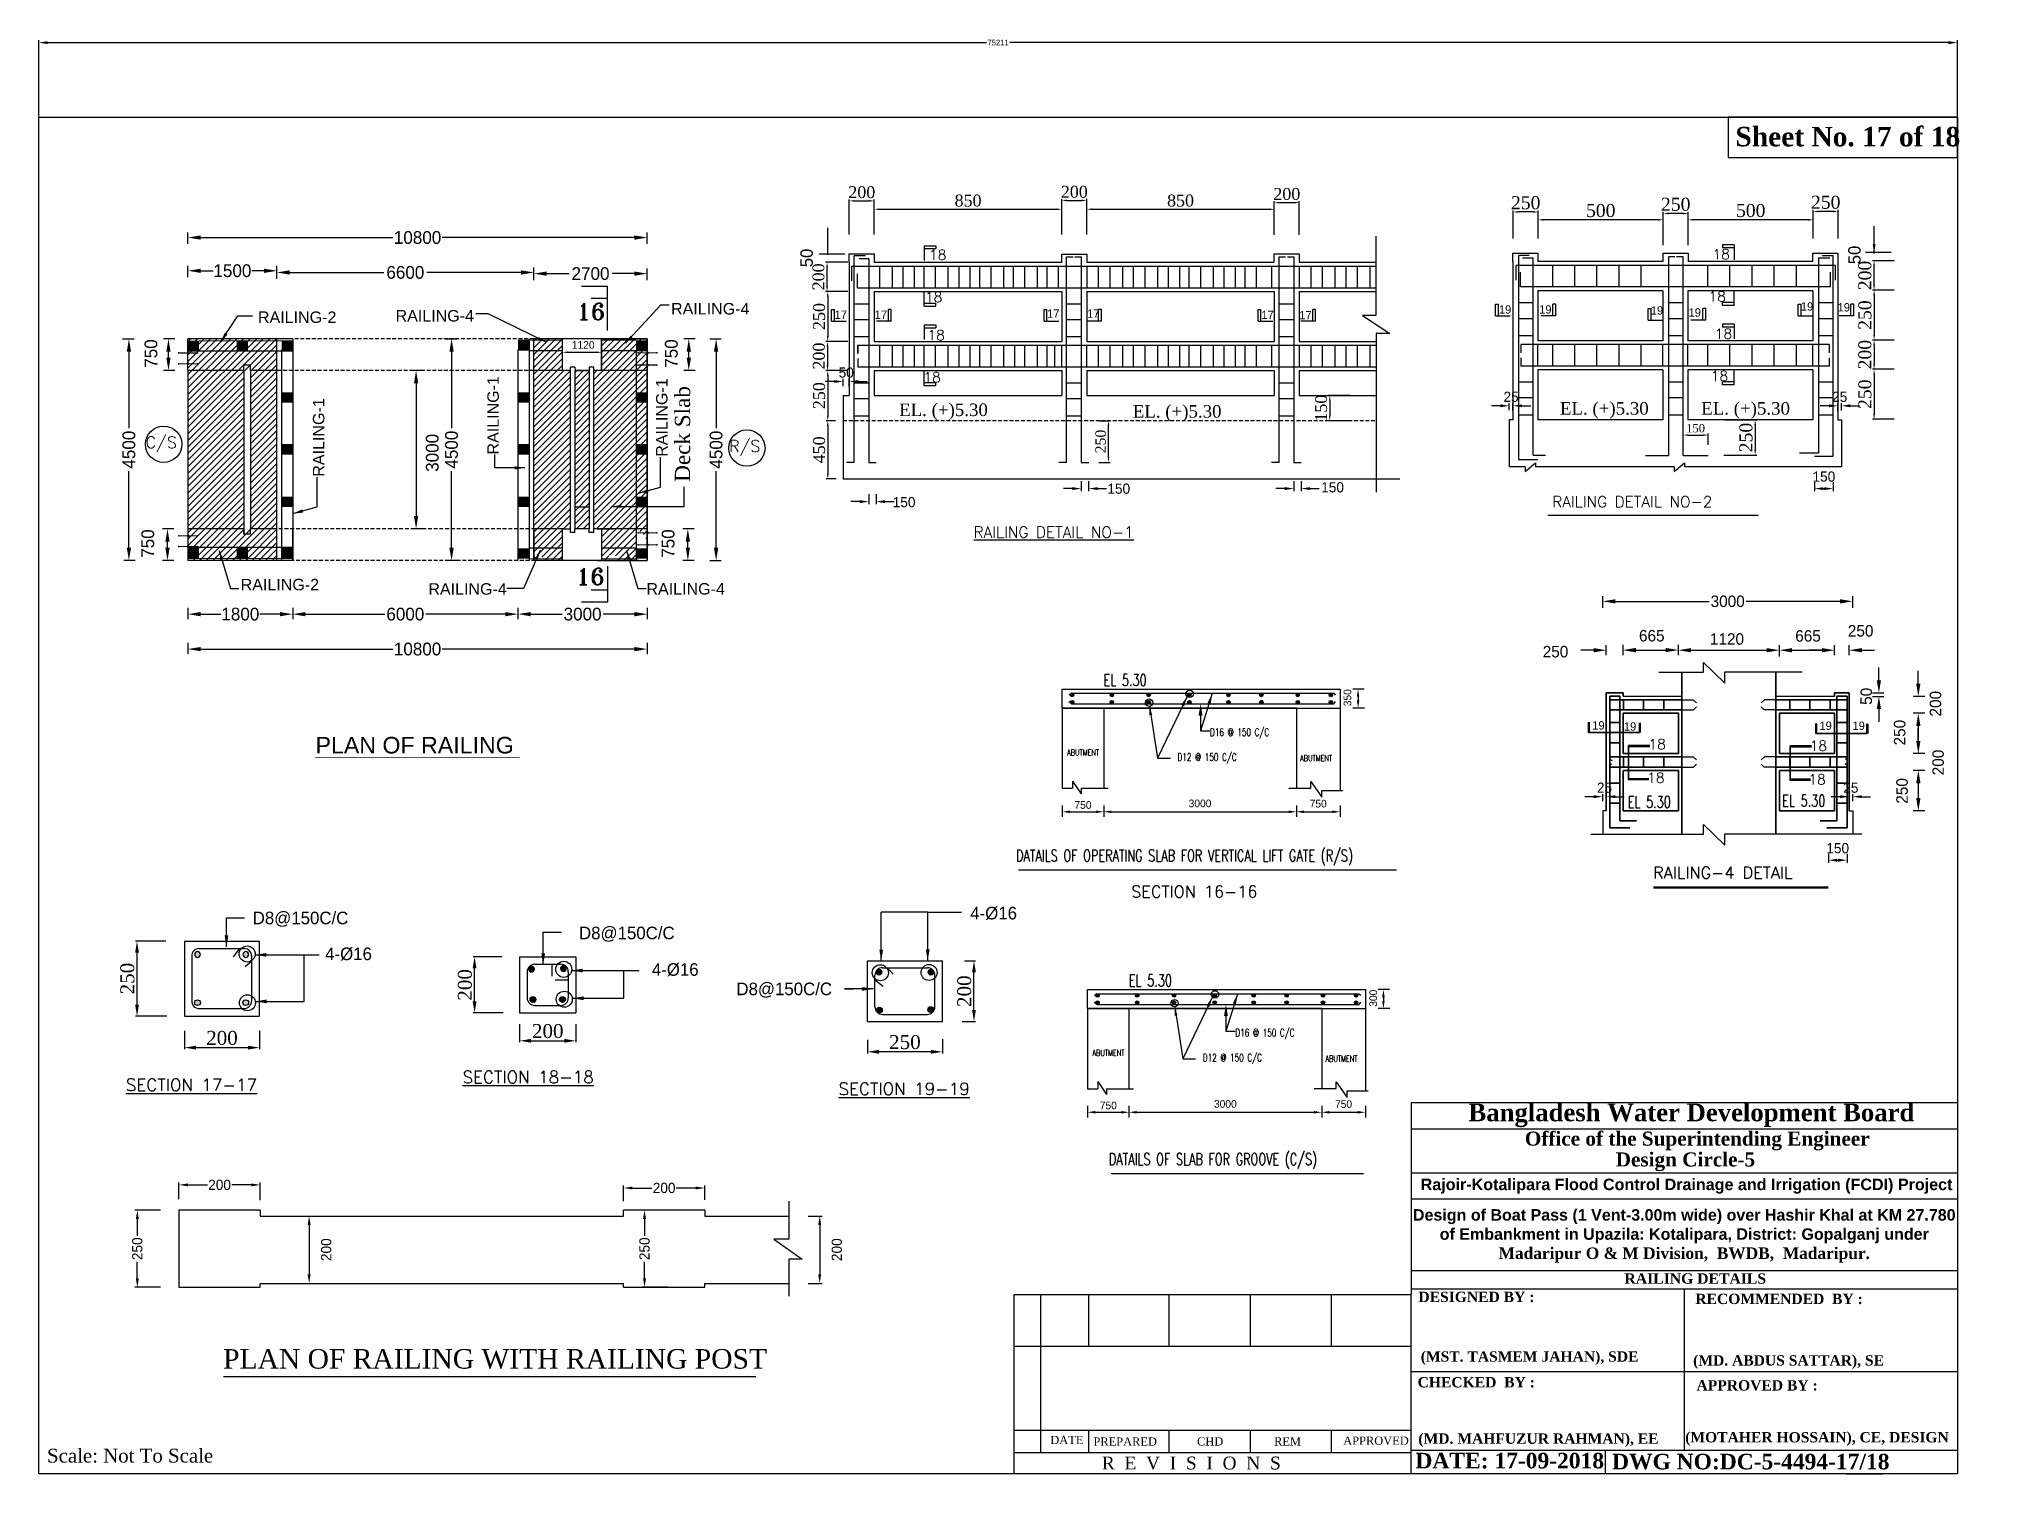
# Model space of a CAD drawing. Extents: x -1206532 to 786809, y -4288605 to 172932.
# Drawn here: x 547826 to 623970, y -4267581 to -4211325 of the extents above; entities that cross this region are included whole.
import ezdxf

# ---------------------------------------------------------------- set-up
doc = ezdxf.new("R2010")
doc.units = 0
doc.header["$LTSCALE"] = 300
doc.header["$MEASUREMENT"] = 0
doc.linetypes.add('ACAD_ISO02W100', pattern=[15, 12, -3])
doc.linetypes.add('DASHED', pattern=[0.75, 0.5, -0.25])
doc.layers.get('0').update_dxf_attribs({"linetype": 'CONTINUOUS'})
doc.layers.get('DEFPOINTS').update_dxf_attribs({"linetype": 'CONTINUOUS'})
doc.layers.add('LINE', color=7, linetype='CONTINUOUS')
doc.layers.add('Other line', color=7, linetype='CONTINUOUS', lineweight=15)
doc.styles.add('Arial-200', font='ARIAL_0.TTF')
doc.styles.add('BIG', font='ROMANT.SHX')
doc.styles.add('ROMANS', font='romans.shx', dxfattribs={"width": 0.8, "height": 100})
doc.styles.add('RS100', font='ROMANS', dxfattribs={"width": 0.7, "height": 100})
doc.styles.add('style1', font='TIMES_0.TTF')
doc.styles.add('TIMES', font='TIMES_0.TTF')
doc.dimstyles.new('3', dxfattribs={"dimtxt": 225, "dimasz": 350, "dimexe": 100, "dimexo": 25, "dimgap": 9, "dimtad": 0, "dimdec": 0, "dimzin": 0, "dimdsep": 46, "dimtxsty": 'Standard', "dimcen": 0, "dimclrd": 5, "dimclre": 6, "dimclrt": 1, "dimadec": 0, "dimazin": 0, "dimtfac": 1, "dimtdec": 0, "dimtofl": 0, "dimtmove": 2, "dimatfit": 3, "dimfxl": 1, "dimtolj": 1, "dimtzin": 0, "dimarcsym": 0})
doc.dimstyles.new('ISO-25', dxfattribs={"dimtxt": 2.5, "dimasz": 2.5, "dimexe": 1.25, "dimexo": 0.625, "dimtad": 1, "dimtxsty": 'Standard', "dimcen": 2.5, "dimadec": 0, "dimazin": 0, "dimtfac": 1, "dimtmove": 0, "dimatfit": 3, "dimfxl": 1, "dimarcsym": 0})
doc.dimstyles.get("Standard").update_dxf_attribs({"dimtxt": 75, "dimasz": 75, "dimexe": 60, "dimexo": 60, "dimgap": 100, "dimtad": 1, "dimdec": 0, "dimzin": 0, "dimdsep": 46, "dimtxsty": 'style1', "dimcen": 0.09, "dimclrd": 5, "dimclre": 5, "dimadec": 0, "dimazin": 0, "dimtfac": 1, "dimtdec": 0, "dimtofl": 0, "dimtmove": 0, "dimatfit": 3, "dimfxl": 1, "dimtolj": 1, "dimtzin": 0, "dimarcsym": 0})

msp = doc.modelspace()

# ---------------------------------------------------------------- texts
at = {"lineweight": 35, "style": 'ROMANS'}
for p in [(582725.821, -4219988.41), (613442.088, -4219966.194), (582567.187, -4221642.298), (613283.454, -4221620.081), (582663.41, -4223135.623), (613529.493, -4223083.801), (582504.776, -4224789.511), (613370.859, -4224737.689), (610930.68, -4239167.74), (617249.688, -4239229.651), (610879.464, -4240486.145), (617198.472, -4240548.057)]:
    msp.add_text('18', height=396, rotation=0.34704919, dxfattribs=at).set_placement(p)
at = {"color": 7, "lineweight": 35, "style": 'Arial-200'}
for s, p in [('RAILING-2', (556415.676, -4222459.104)), ('RAILING-4', (561810.552, -4222403.166)), ('RAILING-4', (572610.367, -4222127.528)), ('RAILING-2', (555738.649, -4232939.924)), ('RAILING-4', (563096.836, -4233110.891)), ('RAILING-4', (571646.107, -4233107.125))]:
    msp.add_text(s, height=450, dxfattribs=at).set_placement(p)
for p in [(565858.749, -4227617.084), (572471.699, -4227704.526), (559020.474, -4228485.262)]:
    msp.add_text('RAILING-1', height=450, rotation=90, dxfattribs=at).set_placement(p)
at = {"lineweight": 35, "style": 'BIG'}
msp.add_text('RAILING-4 DETAIL  ', height=462, dxfattribs=at).set_placement((611109.861, -4244235.962))
at = {"color": 7, "style": 'style1'}
msp.add_text('PLAN OF RAILING WITH RAILING POST', height=766.584, dxfattribs=at).set_placement((555049.538, -4263445.235))
at = {"linetype": 'ByBlock', "lineweight": 30, "insert": (614335.932, -4214773.85), "char_height": 764.02738, "width": 10183.28679, "attachment_point": 1}
msp.add_mtext('{\\fTimes New Roman|b1|i0|c0|p18;Sheet No. 17 of 18}', dxfattribs=at)
at = {"linetype": 'ACAD_ISO02W100', "lineweight": 30, "insert": (548146.49, -4266586.228), "char_height": 541.18606, "width": 19439.22741, "attachment_point": 1}
msp.add_mtext('{\\fTimes New Roman|b0|i0|c0|p18;Scale: Not To Scale}', dxfattribs=at)
at = {"layer": 'LINE', "lineweight": 30}
for s, height, style, p in [('16', 650, 'BIG', (568914.898, -4222338.399)), ('C/S', 455, 'BIG', (552009.189, -4227367.786)), ('R/S', 455, 'BIG', (574886.603, -4227514.141)), ('16', 650, 'BIG', (568892.065, -4232725.444)), ('PLAN OF RAILING', 650, 'Arial-200', (558672.912, -4239334.196))]:
    msp.add_text(s, height=height, dxfattribs=dict(at, style=style)).set_placement(p)
at = {"layer": 'LINE', "color": 7, "lineweight": 30, "width": 0.7}
for s, height, style, p in [('EL 5.30', 462, 'BIG', (589565.2, -4236688.077)), ('D16 @ 150 C/C', 297, 'RS100', (593742.07, -4238649.941)), ('ABUTMENT', 237.6, 'RS100', (588139.313, -4239412.859)), ('D12 @ 150 C/C', 297, 'RS100', (592466.616, -4239624.89)), ('ABUTMENT', 237.6, 'RS100', (597273.705, -4239636.792)), ('EL 5.30', 462, 'BIG', (610112.887, -4241465.571)), ('EL 5.30', 462, 'BIG', (616172.092, -4241418.219)), ('DATAILS OF OPERATING SLAB FOR VERTICAL LIFT GATE (R/S)', 462, 'BIG', (586132.258, -4243566.726)), ('EL 5.30', 462, 'BIG', (590557.766, -4248465.711)), ('D16 @ 150 C/C', 297, 'RS100', (594734.637, -4250427.574)), ('ABUTMENT', 237.6, 'RS100', (589131.879, -4251190.493)), ('D12 @ 150 C/C', 297, 'RS100', (593459.182, -4251402.524)), ('ABUTMENT', 237.6, 'RS100', (598266.271, -4251414.425)), ('DATAILS OF SLAB FOR GROOVE (C/S)', 462, 'BIG', (589770.939, -4255464.564))]:
    msp.add_text(s, height=height, dxfattribs=dict(at, style=style)).set_placement(p)
at = {"layer": 'LINE', "color": 7, "lineweight": 30, "style": 'BIG'}
msp.add_text('SECTION 16-16', height=462, dxfattribs=at).set_placement((590648.573, -4244977.716))
at = {"layer": 'LINE', "char_height": 486, "attachment_point": 5, "rotation": 90}
for insert in [(577926.593, -4219913.068), (619006.474, -4219795.041)]:
    msp.add_mtext('50 ', dxfattribs=dict(at, insert=insert))
at = {"layer": 'LINE', "attachment_point": 5}
for s, insert, char_height in [('17 ', (579264.666, -4222135.864), 326.7), ('17 ', (580835.772, -4222135.864), 326.7), ('17 ', (587593.543, -4222094.772), 326.7), ('17 ', (589163.421, -4222094.148), 326.7), ('17 ', (595995.555, -4222144.027), 326.7), ('17 ', (597479.738, -4222154.671), 326.7), ('19 ', (605306.85, -4221934.268), 326.7), ('19 ', (606883.633, -4221934.268), 326.7), ('19 ', (611260.008, -4221971.399), 326.7), ('19 ', (612741.632, -4222052.694), 326.7), ('19 ', (617141.885, -4221817.789), 326.7), ('19 ', (618583.508, -4221848.924), 326.7), ('{\\fTimes New Roman|b0|i0|c0|p18;EL. (+)5.30}', (583290.565, -4225943.981), 490.05), ('{\\fTimes New Roman|b0|i0|c0|p18;EL. (+)5.30}', (592450.755, -4226003.942), 490.05), ('{\\fTimes New Roman|b0|i0|c0|p18;EL. (+)5.30}', (609197.981, -4225887.886), 490.05), ('{\\fTimes New Roman|b0|i0|c0|p18;EL. (+)5.30}', (614736.193, -4225887.886), 490.05), ('19 ', (608966.462, -4238236.167), 326.7), ('19 ', (610205.957, -4238278.517), 326.7), ('19 ', (617871.906, -4238250.238), 326.7), ('19 ', (619167.552, -4238252.689), 326.7), ('D8@150C/C', (558085.06, -4245831.055), 493.18), ('4-%%C16', (585256.019, -4245601.08), 493.18), ('D8@150C/C', (570876.894, -4246418.713), 493.18), ('4-%%C16', (559967.178, -4247196.452), 493.18), ('4-%%C16', (572774.092, -4247810.903), 493.18), ('D8@150C/C', (577047.213, -4248611.085), 493.18)]:
    msp.add_mtext(s, dxfattribs=dict(at, insert=insert, char_height=char_height))
at = {"layer": 'LINE', "attachment_point": 4, "style": 'BIG'}
for s, insert, char_height in [('RAILING DETAIL NO-2', (607159.23, -4229467.308), 435.6), ('{\\LRAILING DETAIL NO-1}', (584474.317, -4230662.265), 435.6), ('{\\LSECTION 18-18 }', (564437.541, -4252016.729), 480), ('{\\LSECTION 17-17 }', (551238.501, -4252321.727), 480), ('{\\LSECTION 19-19 }', (579177.325, -4252480.076), 480)]:
    msp.add_mtext(s, dxfattribs=dict(at, insert=insert, char_height=char_height))
at = {"layer": 'LINE', "lineweight": 25, "attachment_point": 8}
for s, insert, char_height, width in [('{\\fTimes New Roman|b1|i0|c0|p18;Bangladesh Water Development Board}', (612609.955, -4253983.848), 693.18081, 27721.91047), ('{\\fTimes New Roman|b1|i0|c0|p18;Office of the Superintending Engineer}', (612839.118, -4254890.706), 549.81623, 21988.42789), ('{\\fTimes New Roman|b1|i0|c0|p18;Design Circle-5}', (612376.407, -4255706.712), 549.81623, 21988.42789), ('{\\fArial|b1|i0|c0|p34;Rajoir-Kotalipara Flood Control Drainage and Irrigation (FCDI) Project}', (612420.544, -4256589.226), 451.44, 26955.59168), ('\\pt0.005053;{\\fArial|b1|i0|c0|p34;Design of Boat Pass (1 Vent-3.00m wide) over Hashir Khal at KM 27.780 of Embankment in Upazila: Kotalipara, District: Gopalganj under \\P\\ptz;\\fTimes New Roman|b1|i0|c0|p18;Madaripur O & M Division,  BWDB,  Madaripur.}', (612331.361, -4259291.75), 450, 21410.59253), ('{\\fTimes New Roman|b1|i0|c0|p18;RAILING DETAILS  }', (612762.341, -4260123.514), 406.96672, 20548.63375)]:
    msp.add_mtext(s, dxfattribs=dict(at, insert=insert, char_height=char_height, width=width))
at = {"layer": 'LINE', "lineweight": 25, "attachment_point": 1}
for s, insert, char_height in [('{\\fTimes New Roman|b1|i0|c0|p18;DESIGNED BY :}', (601908.527, -4260430.402), 404.415), ('{\\fTimes New Roman|b1|i0|c0|p18;RECOMMENDED  BY :}', (612764.282, -4260509.387), 404.415), ('{\\fTimes New Roman|b1|i0|c0|p18;\\C0;(MST. TASMEM JAHAN), SDE}', (601999.684, -4262767.606), 404.415), ('{\\fTimes New Roman|b1|i0|c0|p18;\\C0;(MD. ABDUS SATTAR), SE}', (612677.409, -4262919.991), 404.415), ('{\\fTimes New Roman|b1|i0|c0|p18;CHECKED  BY :}', (601878.086, -4263777.144), 404.415), ('{\\fTimes New Roman|b1|i0|c0|p18;APPROVED BY :}', (612811.178, -4263899.298), 404.415), ('{\\fTimes New Roman|b0|i0|c0|p18;DATE }', (587478.334, -4266079.663), 322.33284), ('{\\fTimes New Roman|b0|i0|c0|p18;PREPARED\\fTimes New Roman|b1|i0|c0|p18; }', (589170.013, -4266143.002), 322.33284), ('{\\fTimes New Roman|b0|i0|c0|p18;CHD}', (593230.36, -4266136.224), 322.33284), ('{\\fTimes New Roman|b0|i0|c0|p18; REM }', (596130.052, -4266136.224), 322.33284), ('{\\fTimes New Roman|b0|i0|c0|p18;APPROVED}', (598961.355, -4266108.518), 322.33284), ('{\\fTimes New Roman|b1|i0|c0|p18;\\C0;(MD. MAHFUZUR RAHMAN), EE}', (601907.262, -4265985.364), 404.415), ('{\\fTimes New Roman|b1|i0|c0|p18;\\C0;(MOTAHER HOSSAIN), CE, DESIGN}', (612366.47, -4265932.14), 404.415), ('{\\fTimes New Roman|b0|i0|c0|p18;R  E  V  I  S  I  O  N  S}', (589498.033, -4266893.328), 503.64506), ('{\\fTimes New Roman|b1|i0|c0|p18;DATE: 17-09-2018}', (601792.718, -4266745.659), 609.88465), ('{\\fTimes New Roman|b1|i0|c0|p18; DWG NO:DC-5-4494-17/18}', (609271.38, -4266784.15), 609.88465)]:
    msp.add_mtext(s, dxfattribs=dict(at, insert=insert, char_height=char_height))
at = {"layer": 'Other line', "color": 0, "lineweight": 30, "style": 'TIMES'}
msp.add_text('Deck Slab', height=600, rotation=90, dxfattribs=at).set_placement((573357.92, -4228685.297))

# ---------------------------------------------------------------- blocks, each defined once
blk = doc.blocks.new('*D470')
at = {"layer": 'DEFPOINTS', "color": 0, "lineweight": 30}
for p in [(623037, -4211472), (547826, -4214388), (623037, -4214388)]:
    blk.add_point(p, dxfattribs=at)
at = {"layer": 'LINE', "color": 6, "lineweight": -2}
for p, q in [((547826, -4214363), (547826, -4211372)), ((623037, -4214363), (623037, -4211372))]:
    blk.add_line(p, q, dxfattribs=at)
at = {"layer": 'LINE', "color": 5, "lineweight": -2}
for p, q in [((548176, -4211472), (584972, -4211472)), ((622687, -4211472), (585890, -4211472))]:
    blk.add_line(p, q, dxfattribs=at)
at = {"layer": 'LINE', "color": 5, "lineweight": 30}
for points in [[(548176, -4211414), (548176, -4211531), (547826, -4211472)], [(622687, -4211414), (622687, -4211531), (623037, -4211472)]]:
    blk.add_solid(points, dxfattribs=at)
at = {"layer": 'LINE', "color": 1, "lineweight": 30, "insert": (585431, -4211472), "char_height": 225, "attachment_point": 5}
blk.add_mtext('\\A1;75211', dxfattribs=at)
blk = doc.blocks.new('*D471')
at = {"layer": 'DEFPOINTS', "color": 0, "lineweight": 30}
for p in [(578727, -4220083), (579598, -4220083), (579598, -4221226)]:
    blk.add_point(p, dxfattribs=at)
at = {"layer": 'LINE', "lineweight": -2}
for p, q in [((579538, -4220083), (578667, -4220083)), ((578727, -4221026), (578727, -4220283)), ((579538, -4221226), (578667, -4221226))]:
    blk.add_line(p, q, dxfattribs=at)
at = {"layer": 'LINE', "lineweight": 30}
for points in [[(578694, -4220283), (578761, -4220283), (578727, -4220083)], [(578694, -4221026), (578761, -4221026), (578727, -4221226)]]:
    blk.add_solid(points, dxfattribs=at)
at = {"layer": 'LINE', "color": 0, "insert": (578390, -4220654), "char_height": 100, "attachment_point": 5, "rotation": 90, "style": 'style1'}
blk.add_mtext('\\A1;{\\H4.667x;200}', dxfattribs=at)
blk = doc.blocks.new('*D472')
at = {"layer": 'DEFPOINTS', "color": 0, "lineweight": 30}
for p in [(579598, -4221226), (578754, -4223186), (579598, -4223186)]:
    blk.add_point(p, dxfattribs=at)
at = {"layer": 'LINE', "lineweight": -2}
for p, q in [((579538, -4221226), (578694, -4221226)), ((578754, -4221426), (578754, -4222986)), ((579538, -4223186), (578694, -4223186))]:
    blk.add_line(p, q, dxfattribs=at)
at = {"layer": 'LINE', "lineweight": 30}
for points in [[(578721, -4221426), (578787, -4221426), (578754, -4221226)], [(578721, -4222986), (578787, -4222986), (578754, -4223186)]]:
    blk.add_solid(points, dxfattribs=at)
at = {"layer": 'LINE', "color": 0, "insert": (578417, -4222206), "char_height": 100, "attachment_point": 5, "rotation": 90, "style": 'style1'}
blk.add_mtext('\\A1;{\\H4.667x;250}', dxfattribs=at)
blk = doc.blocks.new('*D473')
at = {"layer": 'DEFPOINTS', "color": 0, "lineweight": 30}
for p in [(579598, -4223186), (578742, -4224330), (579598, -4224330)]:
    blk.add_point(p, dxfattribs=at)
at = {"layer": 'LINE', "lineweight": -2}
for p, q in [((579538, -4223186), (578682, -4223186)), ((578742, -4223386), (578742, -4224130)), ((579538, -4224330), (578682, -4224330))]:
    blk.add_line(p, q, dxfattribs=at)
at = {"layer": 'LINE', "lineweight": 30}
for points in [[(578709, -4223386), (578776, -4223386), (578742, -4223186)], [(578709, -4224130), (578776, -4224130), (578742, -4224330)]]:
    blk.add_solid(points, dxfattribs=at)
at = {"layer": 'LINE', "color": 0, "insert": (578405, -4223758), "char_height": 100, "attachment_point": 5, "rotation": 90, "style": 'style1'}
blk.add_mtext('\\A1;{\\H4.667x;200}', dxfattribs=at)
blk = doc.blocks.new('*D474')
at = {"layer": 'DEFPOINTS', "color": 0, "lineweight": 30}
for p in [(579598, -4224330), (578754, -4226290), (579116, -4226290)]:
    blk.add_point(p, dxfattribs=at)
at = {"layer": 'LINE', "lineweight": -2}
for p, q in [((579538, -4224330), (578694, -4224330)), ((578754, -4224530), (578754, -4226090)), ((579056, -4226290), (578694, -4226290))]:
    blk.add_line(p, q, dxfattribs=at)
at = {"layer": 'LINE', "lineweight": 30}
for points in [[(578721, -4224530), (578787, -4224530), (578754, -4224330)], [(578721, -4226090), (578787, -4226090), (578754, -4226290)]]:
    blk.add_solid(points, dxfattribs=at)
at = {"layer": 'LINE', "color": 0, "insert": (578417, -4225310), "char_height": 100, "attachment_point": 5, "rotation": 90, "style": 'style1'}
blk.add_mtext('\\A1;{\\H4.667x;250}', dxfattribs=at)
blk = doc.blocks.new('*D475')
at = {"layer": 'DEFPOINTS', "color": 0, "lineweight": 30}
for p in [(580578, -4217675), (579598, -4219053), (580578, -4219053)]:
    blk.add_point(p, dxfattribs=at)
at = {"layer": 'LINE', "lineweight": -2}
for p, q in [((579598, -4218993), (579598, -4217615)), ((580578, -4218993), (580578, -4217615)), ((579798, -4217675), (580378, -4217675))]:
    blk.add_line(p, q, dxfattribs=at)
at = {"layer": 'LINE', "lineweight": 30}
for points in [[(579798, -4217642), (579798, -4217709), (579598, -4217675)], [(580378, -4217642), (580378, -4217709), (580578, -4217675)]]:
    blk.add_solid(points, dxfattribs=at)
at = {"layer": 'LINE', "color": 0, "insert": (580088, -4217338), "char_height": 100, "attachment_point": 5, "style": 'style1'}
blk.add_mtext('\\A1;{\\H4.667x;200}', dxfattribs=at)
blk = doc.blocks.new('*D476')
at = {"layer": 'DEFPOINTS', "color": 0, "lineweight": 30}
for p in [(588909, -4217658), (587929, -4219053), (588909, -4219053)]:
    blk.add_point(p, dxfattribs=at)
at = {"layer": 'LINE', "lineweight": -2}
for p, q in [((587929, -4218993), (587929, -4217598)), ((588909, -4218993), (588909, -4217598)), ((588129, -4217658), (588709, -4217658))]:
    blk.add_line(p, q, dxfattribs=at)
at = {"layer": 'LINE', "lineweight": 30}
for points in [[(588129, -4217625), (588129, -4217691), (587929, -4217658)], [(588709, -4217625), (588709, -4217691), (588909, -4217658)]]:
    blk.add_solid(points, dxfattribs=at)
at = {"layer": 'LINE', "color": 0, "insert": (588419, -4217321), "char_height": 100, "attachment_point": 5, "style": 'style1'}
blk.add_mtext('\\A1;{\\H4.667x;200}', dxfattribs=at)
blk = doc.blocks.new('*D477')
at = {"layer": 'DEFPOINTS', "color": 0, "lineweight": 30}
for p in [(597240, -4217745), (596260, -4219069), (597240, -4219069)]:
    blk.add_point(p, dxfattribs=at)
at = {"layer": 'LINE', "lineweight": -2}
for p, q in [((596260, -4219009), (596260, -4217685)), ((596460, -4217745), (597040, -4217745)), ((597240, -4219009), (597240, -4217685))]:
    blk.add_line(p, q, dxfattribs=at)
at = {"layer": 'LINE', "lineweight": 30}
for points in [[(596460, -4217712), (596460, -4217779), (596260, -4217745)], [(597040, -4217712), (597040, -4217779), (597240, -4217745)]]:
    blk.add_solid(points, dxfattribs=at)
at = {"layer": 'LINE', "color": 0, "insert": (596750, -4217408), "char_height": 100, "attachment_point": 5, "style": 'style1'}
blk.add_mtext('\\A1;{\\H4.667x;200}', dxfattribs=at)
blk = doc.blocks.new('*D478')
at = {"layer": 'DEFPOINTS', "color": 0, "lineweight": 30}
for p in [(587929, -4218004), (580578, -4218512), (587929, -4218512)]:
    blk.add_point(p, dxfattribs=at)
at = {"layer": 'LINE', "lineweight": -2}
for p, q in [((580578, -4218452), (580578, -4217944)), ((580778, -4218004), (587729, -4218004)), ((587929, -4218452), (587929, -4217944))]:
    blk.add_line(p, q, dxfattribs=at)
at = {"layer": 'LINE', "lineweight": 30}
for points in [[(580778, -4217971), (580778, -4218037), (580578, -4218004)], [(587729, -4217971), (587729, -4218037), (587929, -4218004)]]:
    blk.add_solid(points, dxfattribs=at)
at = {"layer": 'LINE', "color": 0, "insert": (584254, -4217666), "char_height": 100, "attachment_point": 5, "style": 'style1'}
blk.add_mtext('\\A1;{\\H4.667x;850}', dxfattribs=at)
blk = doc.blocks.new('*D479')
at = {"layer": 'DEFPOINTS', "color": 0, "lineweight": 30}
for p in [(596260, -4218004), (588909, -4218528), (596260, -4218528)]:
    blk.add_point(p, dxfattribs=at)
at = {"layer": 'LINE', "lineweight": -2}
for p, q in [((588909, -4218468), (588909, -4217944)), ((589109, -4218004), (596060, -4218004)), ((596260, -4218468), (596260, -4217944))]:
    blk.add_line(p, q, dxfattribs=at)
at = {"layer": 'LINE', "lineweight": 30}
for points in [[(589109, -4217971), (589109, -4218037), (588909, -4218004)], [(596060, -4217971), (596060, -4218037), (596260, -4218004)]]:
    blk.add_solid(points, dxfattribs=at)
at = {"layer": 'LINE', "color": 0, "insert": (592584, -4217666), "char_height": 100, "attachment_point": 5, "style": 'style1'}
blk.add_mtext('\\A1;{\\H4.667x;850}', dxfattribs=at)
blk = doc.blocks.new('*D480')
at = {"layer": 'DEFPOINTS', "color": 0, "lineweight": 30}
for p in [(589338, -4226290), (589760, -4226290), (589327, -4227925)]:
    blk.add_point(p, dxfattribs=at)
at = {"layer": 'LINE', "lineweight": -2}
for p, q in [((589398, -4226290), (589820, -4226290)), ((589760, -4227725), (589760, -4226490)), ((589387, -4227925), (589820, -4227925))]:
    blk.add_line(p, q, dxfattribs=at)
at = {"layer": 'LINE', "lineweight": 30}
for points in [[(589727, -4226490), (589793, -4226490), (589760, -4226290)], [(589727, -4227725), (589793, -4227725), (589760, -4227925)]]:
    blk.add_solid(points, dxfattribs=at)
at = {"layer": 'LINE', "color": 0, "insert": (589452, -4227107), "char_height": 100, "attachment_point": 5, "rotation": 90, "style": 'style1'}
blk.add_mtext('\\A1;{\\H4.08x;250}', dxfattribs=at)
blk = doc.blocks.new('*D481')
at = {"layer": 'DEFPOINTS', "color": 0, "lineweight": 30}
for p in [(588691, -4228640), (588982, -4228640), (588982, -4228952)]:
    blk.add_point(p, dxfattribs=at)
at = {"layer": 'LINE', "color": 0, "lineweight": -2}
for p, q in [((588341, -4228952), (587991, -4228952)), ((588691, -4228665), (588691, -4229052)), ((588982, -4228665), (588982, -4229052)), ((589332, -4228952), (589682, -4228952))]:
    blk.add_line(p, q, dxfattribs=at)
at = {"layer": 'LINE', "color": 0, "lineweight": 30}
for points in [[(588341, -4228894), (588341, -4229010), (588691, -4228952)], [(589332, -4228894), (589332, -4229010), (588982, -4228952)]]:
    blk.add_solid(points, dxfattribs=at)
at = {"layer": 'LINE', "color": 0, "insert": (590161, -4228958), "char_height": 400, "attachment_point": 5}
blk.add_mtext('\\A1;150', dxfattribs=at)
blk = doc.blocks.new('*D482')
at = {"layer": 'DEFPOINTS', "color": 0, "lineweight": 30}
for p in [(597022, -4228640), (597313, -4228640), (597313, -4228952)]:
    blk.add_point(p, dxfattribs=at)
at = {"layer": 'LINE', "color": 0, "lineweight": -2}
for p, q in [((596672, -4228952), (596322, -4228952)), ((597022, -4228665), (597022, -4229052)), ((597313, -4228665), (597313, -4229052)), ((597663, -4228952), (598013, -4228952))]:
    blk.add_line(p, q, dxfattribs=at)
at = {"layer": 'LINE', "color": 0, "lineweight": 30}
for points in [[(596672, -4228894), (596672, -4229010), (597022, -4228952)], [(597663, -4228894), (597663, -4229010), (597313, -4228952)]]:
    blk.add_solid(points, dxfattribs=at)
at = {"layer": 'LINE', "color": 0, "insert": (598544, -4228905), "char_height": 400, "attachment_point": 5}
blk.add_mtext('\\A1;150', dxfattribs=at)
blk = doc.blocks.new('*D483')
at = {"layer": 'DEFPOINTS', "color": 0, "lineweight": 30}
for p in [(580360, -4229152), (580651, -4229152), (580651, -4229463)]:
    blk.add_point(p, dxfattribs=at)
at = {"layer": 'LINE', "color": 0, "lineweight": -2}
for p, q in [((580010, -4229463), (579660, -4229463)), ((580360, -4229177), (580360, -4229563)), ((580651, -4229177), (580651, -4229563)), ((581001, -4229463), (581351, -4229463))]:
    blk.add_line(p, q, dxfattribs=at)
at = {"layer": 'LINE', "color": 0, "lineweight": 30}
for points in [[(580010, -4229405), (580010, -4229522), (580360, -4229463)], [(581001, -4229405), (581001, -4229522), (580651, -4229463)]]:
    blk.add_solid(points, dxfattribs=at)
at = {"layer": 'LINE', "color": 0, "insert": (581745, -4229487), "char_height": 400, "attachment_point": 5}
blk.add_mtext('\\A1;150', dxfattribs=at)
blk = doc.blocks.new('*D484')
at = {"layer": 'DEFPOINTS', "color": 0, "lineweight": 30}
for p in [(579357, -4224961), (579598, -4224755), (579598, -4224961)]:
    blk.add_point(p, dxfattribs=at)
at = {"layer": 'LINE', "color": 0, "lineweight": -2}
for p, q in [((579007, -4224755), (578657, -4224755)), ((579357, -4224936), (579357, -4224655)), ((579598, -4224936), (579598, -4224655)), ((579948, -4224755), (580298, -4224755))]:
    blk.add_line(p, q, dxfattribs=at)
at = {"layer": 'LINE', "color": 0, "lineweight": 30}
for points in [[(579007, -4224697), (579007, -4224813), (579357, -4224755)], [(579948, -4224697), (579948, -4224813), (579598, -4224755)]]:
    blk.add_solid(points, dxfattribs=at)
at = {"layer": 'LINE', "color": 0, "insert": (579477, -4224405), "char_height": 400, "attachment_point": 5}
blk.add_mtext('\\A1;50', dxfattribs=at)
blk = doc.blocks.new('*D485')
at = {"layer": 'DEFPOINTS', "color": 0, "lineweight": 30}
for p in [(617386, -4218090), (617386, -4219216), (618366, -4219216)]:
    blk.add_point(p, dxfattribs=at)
at = {"layer": 'LINE', "lineweight": -2}
for p, q in [((617386, -4219156), (617386, -4218030)), ((618166, -4218090), (617586, -4218090)), ((618366, -4219156), (618366, -4218030))]:
    blk.add_line(p, q, dxfattribs=at)
at = {"layer": 'LINE', "lineweight": 30}
for points in [[(617586, -4218057), (617586, -4218124), (617386, -4218090)], [(618166, -4218057), (618166, -4218124), (618366, -4218090)]]:
    blk.add_solid(points, dxfattribs=at)
at = {"layer": 'LINE', "color": 0, "insert": (617876, -4217731), "char_height": 70, "attachment_point": 5, "style": 'style1'}
blk.add_mtext('\\A1;{\\H7.292x;250}', dxfattribs=at)
blk = doc.blocks.new('*D486')
at = {"layer": 'DEFPOINTS', "color": 0, "lineweight": 30}
for p in [(605625, -4218110), (605625, -4219216), (606605, -4219216)]:
    blk.add_point(p, dxfattribs=at)
at = {"layer": 'LINE', "lineweight": -2}
for p, q in [((605625, -4219156), (605625, -4218050)), ((606405, -4218110), (605825, -4218110)), ((606605, -4219156), (606605, -4218050))]:
    blk.add_line(p, q, dxfattribs=at)
at = {"layer": 'LINE', "lineweight": 30}
for points in [[(605825, -4218077), (605825, -4218144), (605625, -4218110)], [(606405, -4218077), (606405, -4218144), (606605, -4218110)]]:
    blk.add_solid(points, dxfattribs=at)
at = {"layer": 'LINE', "color": 0, "insert": (606115, -4217751), "char_height": 70, "attachment_point": 5, "style": 'style1'}
blk.add_mtext('\\A1;{\\H7.292x;250}', dxfattribs=at)
blk = doc.blocks.new('*D487')
at = {"layer": 'DEFPOINTS', "color": 0, "lineweight": 30}
for p in [(606605, -4218416), (606605, -4218573), (611506, -4219152)]:
    blk.add_point(p, dxfattribs=at)
at = {"layer": 'LINE', "lineweight": -2}
for p, q in [((606605, -4218513), (606605, -4218356)), ((611506, -4219092), (611506, -4218356)), ((611306, -4218416), (606805, -4218416))]:
    blk.add_line(p, q, dxfattribs=at)
at = {"layer": 'LINE', "lineweight": 30}
for points in [[(606805, -4218383), (606805, -4218450), (606605, -4218416)], [(611306, -4218383), (611306, -4218450), (611506, -4218416)]]:
    blk.add_solid(points, dxfattribs=at)
at = {"layer": 'LINE', "color": 0, "insert": (609056, -4218057), "char_height": 70, "attachment_point": 5, "style": 'style1'}
blk.add_mtext('\\A1;{\\H7.292x;500}', dxfattribs=at)
blk = doc.blocks.new('*D488')
at = {"layer": 'DEFPOINTS', "color": 0, "lineweight": 30}
for p in [(611506, -4218170), (611506, -4219466), (612486, -4219466)]:
    blk.add_point(p, dxfattribs=at)
at = {"layer": 'LINE', "lineweight": -2}
for p, q in [((611506, -4219406), (611506, -4218110)), ((612286, -4218170), (611706, -4218170)), ((612486, -4219406), (612486, -4218110))]:
    blk.add_line(p, q, dxfattribs=at)
at = {"layer": 'LINE', "lineweight": 30}
for points in [[(611706, -4218137), (611706, -4218204), (611506, -4218170)], [(612286, -4218137), (612286, -4218204), (612486, -4218170)]]:
    blk.add_solid(points, dxfattribs=at)
at = {"layer": 'LINE', "color": 0, "insert": (611996, -4217811), "char_height": 70, "attachment_point": 5, "style": 'style1'}
blk.add_mtext('\\A1;{\\H7.292x;250}', dxfattribs=at)
blk = doc.blocks.new('*D489')
at = {"layer": 'DEFPOINTS', "color": 0, "lineweight": 30}
for p in [(612486, -4218416), (612486, -4218573), (617386, -4219152)]:
    blk.add_point(p, dxfattribs=at)
at = {"layer": 'LINE', "lineweight": -2}
for p, q in [((612486, -4218513), (612486, -4218356)), ((617386, -4219092), (617386, -4218356)), ((617186, -4218416), (612686, -4218416))]:
    blk.add_line(p, q, dxfattribs=at)
at = {"layer": 'LINE', "lineweight": 30}
for points in [[(612686, -4218383), (612686, -4218450), (612486, -4218416)], [(617186, -4218383), (617186, -4218450), (617386, -4218416)]]:
    blk.add_solid(points, dxfattribs=at)
at = {"layer": 'LINE', "color": 0, "insert": (614936, -4218057), "char_height": 70, "attachment_point": 5, "style": 'style1'}
blk.add_mtext('\\A1;{\\H7.292x;500}', dxfattribs=at)
blk = doc.blocks.new('*D490')
at = {"layer": 'DEFPOINTS', "color": 0, "lineweight": 30}
for p in [(613859, -4226262), (613818, -4227639), (615111, -4227639)]:
    blk.add_point(p, dxfattribs=at)
at = {"layer": 'LINE', "lineweight": -2}
for p, q in [((613919, -4226262), (615171, -4226262)), ((615111, -4226462), (615111, -4227439)), ((613878, -4227639), (615171, -4227639))]:
    blk.add_line(p, q, dxfattribs=at)
at = {"layer": 'LINE', "lineweight": 30}
for points in [[(615078, -4226462), (615144, -4226462), (615111, -4226262)], [(615078, -4227439), (615144, -4227439), (615111, -4227639)]]:
    blk.add_solid(points, dxfattribs=at)
at = {"layer": 'LINE', "color": 0, "insert": (614751, -4226951), "char_height": 70, "attachment_point": 5, "rotation": 90, "style": 'style1'}
blk.add_mtext('\\A1;{\\H7.292x;250}', dxfattribs=at)
blk = doc.blocks.new('*D491')
at = {"layer": 'DEFPOINTS', "color": 0, "lineweight": 30}
for p in [(612289, -4227220), (613263, -4226855), (613263, -4227298)]:
    blk.add_point(p, dxfattribs=at)
at = {"layer": 'LINE', "lineweight": -2}
for p, q in [((612289, -4227160), (612289, -4226795)), ((612489, -4226855), (613063, -4226855)), ((613263, -4227238), (613263, -4226795))]:
    blk.add_line(p, q, dxfattribs=at)
at = {"layer": 'LINE', "lineweight": 30}
for points in [[(612489, -4226821), (612489, -4226888), (612289, -4226855)], [(613063, -4226821), (613063, -4226888), (613263, -4226855)]]:
    blk.add_solid(points, dxfattribs=at)
at = {"layer": 'LINE', "color": 0, "insert": (612776, -4226588), "char_height": 70, "attachment_point": 5, "style": 'style1'}
blk.add_mtext('\\A1;{\\H4.667x;150}', dxfattribs=at)
blk = doc.blocks.new('*D492')
at = {"layer": 'DEFPOINTS', "color": 0, "lineweight": 30}
for p in [(619773, -4220027), (620618, -4220027), (620618, -4221171)]:
    blk.add_point(p, dxfattribs=at)
at = {"layer": 'LINE', "lineweight": -2}
for p, q in [((620558, -4220027), (619713, -4220027)), ((619773, -4220971), (619773, -4220227)), ((620558, -4221171), (619713, -4221171))]:
    blk.add_line(p, q, dxfattribs=at)
at = {"layer": 'LINE', "lineweight": 30}
for points in [[(619739, -4220227), (619806, -4220227), (619773, -4220027)], [(619739, -4220971), (619806, -4220971), (619773, -4221171)]]:
    blk.add_solid(points, dxfattribs=at)
at = {"layer": 'LINE', "color": 0, "insert": (619413, -4220599), "char_height": 70, "attachment_point": 5, "rotation": 90, "style": 'style1'}
blk.add_mtext('\\A1;{\\H7.292x;200}', dxfattribs=at)
blk = doc.blocks.new('*D493')
at = {"layer": 'DEFPOINTS', "color": 0, "lineweight": 30}
for p in [(620618, -4221171), (619774, -4223131), (620618, -4223131)]:
    blk.add_point(p, dxfattribs=at)
at = {"layer": 'LINE', "lineweight": -2}
for p, q in [((620558, -4221171), (619714, -4221171)), ((619774, -4221371), (619774, -4222931)), ((620558, -4223131), (619714, -4223131))]:
    blk.add_line(p, q, dxfattribs=at)
at = {"layer": 'LINE', "lineweight": 30}
for points in [[(619741, -4221371), (619807, -4221371), (619774, -4221171)], [(619741, -4222931), (619807, -4222931), (619774, -4223131)]]:
    blk.add_solid(points, dxfattribs=at)
at = {"layer": 'LINE', "color": 0, "insert": (619414, -4222151), "char_height": 70, "attachment_point": 5, "rotation": 90, "style": 'style1'}
blk.add_mtext('\\A1;{\\H7.292x;250}', dxfattribs=at)
blk = doc.blocks.new('*D494')
at = {"layer": 'DEFPOINTS', "color": 0, "lineweight": 30}
for p in [(620618, -4223131), (619773, -4224274), (620618, -4224274)]:
    blk.add_point(p, dxfattribs=at)
at = {"layer": 'LINE', "lineweight": -2}
for p, q in [((620558, -4223131), (619713, -4223131)), ((619773, -4223331), (619773, -4224074)), ((620558, -4224274), (619713, -4224274))]:
    blk.add_line(p, q, dxfattribs=at)
at = {"layer": 'LINE', "lineweight": 30}
for points in [[(619739, -4223331), (619806, -4223331), (619773, -4223131)], [(619739, -4224074), (619806, -4224074), (619773, -4224274)]]:
    blk.add_solid(points, dxfattribs=at)
at = {"layer": 'LINE', "color": 0, "insert": (619413, -4223702), "char_height": 70, "attachment_point": 5, "rotation": 90, "style": 'style1'}
blk.add_mtext('\\A1;{\\H7.292x;200}', dxfattribs=at)
blk = doc.blocks.new('*D495')
at = {"layer": 'DEFPOINTS', "color": 0, "lineweight": 30}
for p in [(620618, -4224274), (619774, -4226234), (620618, -4226234)]:
    blk.add_point(p, dxfattribs=at)
at = {"layer": 'LINE', "lineweight": -2}
for p, q in [((620558, -4224274), (619714, -4224274)), ((619774, -4224474), (619774, -4226034)), ((620558, -4226234), (619714, -4226234))]:
    blk.add_line(p, q, dxfattribs=at)
at = {"layer": 'LINE', "lineweight": 30}
for points in [[(619741, -4224474), (619807, -4224474), (619774, -4224274)], [(619741, -4226034), (619807, -4226034), (619774, -4226234)]]:
    blk.add_solid(points, dxfattribs=at)
at = {"layer": 'LINE', "color": 0, "insert": (619414, -4225254), "char_height": 70, "attachment_point": 5, "rotation": 90, "style": 'style1'}
blk.add_mtext('\\A1;{\\H7.292x;250}', dxfattribs=at)
blk = doc.blocks.new('*D496')
at = {"layer": 'DEFPOINTS', "color": 0, "lineweight": 30}
for p in [(617439, -4228677), (618170, -4228677), (618170, -4228954)]:
    blk.add_point(p, dxfattribs=at)
at = {"layer": 'LINE', "color": 0, "lineweight": -2}
for p, q in [((617439, -4228702), (617439, -4229054)), ((617789, -4228954), (617820, -4228954)), ((618170, -4228702), (618170, -4229054))]:
    blk.add_line(p, q, dxfattribs=at)
at = {"layer": 'LINE', "color": 0, "lineweight": 30}
for points in [[(617789, -4228896), (617789, -4229012), (617439, -4228954)], [(617820, -4228896), (617820, -4229012), (618170, -4228954)]]:
    blk.add_solid(points, dxfattribs=at)
at = {"layer": 'LINE', "color": 0, "insert": (617804, -4228485), "char_height": 400, "attachment_point": 5}
blk.add_mtext('\\A1;150', dxfattribs=at)
blk = doc.blocks.new('*D497')
at = {"layer": 'DEFPOINTS', "color": 0, "lineweight": 30}
for p in [(589571, -4241174), (597125, -4241129), (597125, -4241620)]:
    blk.add_point(p, dxfattribs=at)
at = {"layer": 'LINE', "color": 7, "lineweight": -2}
for p, q in [((589571, -4241370), (589571, -4241820)), ((589871, -4241620), (596825, -4241620)), ((597125, -4241370), (597125, -4241820))]:
    blk.add_line(p, q, dxfattribs=at)
at = {"layer": 'LINE', "color": 7, "lineweight": 30}
for points in [[(589871, -4241570), (589871, -4241670), (589571, -4241620)], [(596825, -4241570), (596825, -4241670), (597125, -4241620)]]:
    blk.add_solid(points, dxfattribs=at)
at = {"layer": 'LINE', "color": 7, "lineweight": 30, "insert": (593348, -4241293), "char_height": 300, "attachment_point": 5}
blk.add_mtext('\\A1;3000', dxfattribs=at)
blk = doc.blocks.new('*D498')
at = {"layer": 'DEFPOINTS', "color": 0, "lineweight": 30}
for p in [(599786, -4236810), (599544, -4237552), (599823, -4237552)]:
    blk.add_point(p, dxfattribs=at)
at = {"layer": 'LINE', "color": 7, "lineweight": -2}
for p, q in [((599781, -4236810), (599344, -4236810)), ((599544, -4237110), (599544, -4237252)), ((599794, -4237552), (599344, -4237552))]:
    blk.add_line(p, q, dxfattribs=at)
at = {"layer": 'LINE', "color": 7, "lineweight": 30}
for points in [[(599494, -4237110), (599594, -4237110), (599544, -4236810)], [(599494, -4237252), (599594, -4237252), (599544, -4237552)]]:
    blk.add_solid(points, dxfattribs=at)
at = {"layer": 'LINE', "color": 7, "lineweight": 30, "insert": (599129, -4237149), "char_height": 300, "attachment_point": 5, "rotation": 90}
blk.add_mtext('\\A1;350', dxfattribs=at)
blk = doc.blocks.new('*D499')
at = {"layer": 'DEFPOINTS', "color": 0, "lineweight": 30}
for p in [(597125, -4241174), (598838, -4241129), (598838, -4241620)]:
    blk.add_point(p, dxfattribs=at)
at = {"layer": 'LINE', "color": 7, "lineweight": -2}
for p, q in [((597125, -4241370), (597125, -4241820)), ((597425, -4241620), (598538, -4241620)), ((598838, -4241370), (598838, -4241820))]:
    blk.add_line(p, q, dxfattribs=at)
at = {"layer": 'LINE', "color": 7, "lineweight": 30}
for points in [[(597425, -4241570), (597425, -4241670), (597125, -4241620)], [(598538, -4241570), (598538, -4241670), (598838, -4241620)]]:
    blk.add_solid(points, dxfattribs=at)
at = {"layer": 'LINE', "color": 7, "lineweight": 30, "insert": (597981, -4241302), "char_height": 300, "attachment_point": 5}
blk.add_mtext('\\A1;750', dxfattribs=at)
blk = doc.blocks.new('*D500')
at = {"layer": 'DEFPOINTS', "color": 0, "lineweight": 30}
for p in [(587948, -4241174), (589571, -4241129), (589571, -4241620)]:
    blk.add_point(p, dxfattribs=at)
at = {"layer": 'LINE', "color": 7, "lineweight": -2}
for p, q in [((587948, -4241370), (587948, -4241820)), ((588248, -4241620), (589271, -4241620)), ((589571, -4241370), (589571, -4241820))]:
    blk.add_line(p, q, dxfattribs=at)
at = {"layer": 'LINE', "color": 7, "lineweight": 30}
for points in [[(588248, -4241570), (588248, -4241670), (587948, -4241620)], [(589271, -4241570), (589271, -4241670), (589571, -4241620)]]:
    blk.add_solid(points, dxfattribs=at)
at = {"layer": 'LINE', "color": 7, "lineweight": 30, "insert": (588759, -4241355), "char_height": 300, "attachment_point": 5}
blk.add_mtext('\\A1;750', dxfattribs=at)
blk = doc.blocks.new('*D501')
at = {"layer": 'DEFPOINTS', "color": 0, "lineweight": 30}
for p in [(551675, -4246690), (552862, -4246690), (552909, -4249625)]:
    blk.add_point(p, dxfattribs=at)
at = {"layer": 'LINE', "lineweight": -2}
for p, q in [((552802, -4246690), (551615, -4246690)), ((551675, -4249175), (551675, -4247140)), ((552849, -4249625), (551615, -4249625))]:
    blk.add_line(p, q, dxfattribs=at)
at = {"layer": 'LINE', "lineweight": 30}
for points in [[(551600, -4247140), (551750, -4247140), (551675, -4246690)], [(551600, -4249175), (551750, -4249175), (551675, -4249625)]]:
    blk.add_solid(points, dxfattribs=at)
at = {"layer": 'LINE', "color": 0, "insert": (551297, -4248157), "char_height": 75, "attachment_point": 5, "rotation": 90, "style": 'style1'}
blk.add_mtext('\\A1;{\\H7.292x;250}', dxfattribs=at)
blk = doc.blocks.new('*D502')
at = {"layer": 'DEFPOINTS', "color": 0, "lineweight": 30}
for p in [(553538, -4250148), (556473, -4250149), (556473, -4250864)]:
    blk.add_point(p, dxfattribs=at)
at = {"layer": 'LINE', "lineweight": -2}
for p, q in [((553538, -4250208), (553538, -4250924)), ((556473, -4250209), (556473, -4250924)), ((553988, -4250864), (556023, -4250864))]:
    blk.add_line(p, q, dxfattribs=at)
at = {"layer": 'LINE', "lineweight": 30}
for points in [[(553988, -4250789), (553988, -4250939), (553538, -4250864)], [(556023, -4250789), (556023, -4250939), (556473, -4250864)]]:
    blk.add_solid(points, dxfattribs=at)
at = {"layer": 'LINE', "color": 0, "insert": (555005, -4250486), "char_height": 75, "attachment_point": 5, "style": 'style1'}
blk.add_mtext('\\A1;{\\H7.292x;200}', dxfattribs=at)
blk = doc.blocks.new('*D503')
at = {"layer": 'DEFPOINTS', "color": 0, "lineweight": 30}
for p in [(564908, -4247305), (566030, -4247305), (566095, -4249504)]:
    blk.add_point(p, dxfattribs=at)
at = {"layer": 'LINE', "lineweight": -2}
for p, q in [((565970, -4247305), (564848, -4247305)), ((564908, -4249054), (564908, -4247755)), ((566035, -4249504), (564848, -4249504))]:
    blk.add_line(p, q, dxfattribs=at)
at = {"layer": 'LINE', "lineweight": 30}
for points in [[(564833, -4247755), (564983, -4247755), (564908, -4247305)], [(564833, -4249054), (564983, -4249054), (564908, -4249504)]]:
    blk.add_solid(points, dxfattribs=at)
at = {"layer": 'LINE', "color": 0, "insert": (564530, -4248405), "char_height": 75, "attachment_point": 5, "rotation": 90, "style": 'style1'}
blk.add_mtext('\\A1;{\\H7.292x;200}', dxfattribs=at)
blk = doc.blocks.new('*D504')
at = {"layer": 'DEFPOINTS', "color": 0, "lineweight": 30}
for p in [(566675, -4249882), (568877, -4249882), (568877, -4250596)]:
    blk.add_point(p, dxfattribs=at)
at = {"layer": 'LINE', "lineweight": -2}
for p, q in [((566675, -4249942), (566675, -4250656)), ((568877, -4249942), (568877, -4250656)), ((567125, -4250596), (568427, -4250596))]:
    blk.add_line(p, q, dxfattribs=at)
at = {"layer": 'LINE', "lineweight": 30}
for points in [[(567125, -4250521), (567125, -4250671), (566675, -4250596)], [(568427, -4250521), (568427, -4250671), (568877, -4250596)]]:
    blk.add_solid(points, dxfattribs=at)
at = {"layer": 'LINE', "color": 0, "insert": (567776, -4250218), "char_height": 75, "attachment_point": 5, "style": 'style1'}
blk.add_mtext('\\A1;{\\H7.292x;200}', dxfattribs=at)
blk = doc.blocks.new('*D153')
at = {"layer": 'DEFPOINTS', "color": 0, "lineweight": 30}
for p in [(623310, -4237095), (621507, -4237755), (623970, -4237755)]:
    blk.add_point(p, dxfattribs=at)
at = {"layer": 'LINE', "color": 7, "lineweight": -2}
for p, q in [((621507, -4236595), (621507, -4236095)), ((621757, -4237095), (621307, -4237095)), ((621757, -4237755), (621307, -4237755)), ((621507, -4238255), (621507, -4238755))]:
    blk.add_line(p, q, dxfattribs=at)
at = {"layer": 'LINE', "color": 7, "lineweight": 30}
for points in [[(621424, -4236595), (621591, -4236595), (621507, -4237095)], [(621424, -4238255), (621591, -4238255), (621507, -4237755)]]:
    blk.add_solid(points, dxfattribs=at)
at = {"layer": 'LINE', "color": 7, "lineweight": 35, "insert": (622183, -4237383), "char_height": 450, "attachment_point": 5, "rotation": 90}
blk.add_mtext('\\A1;200', dxfattribs=at)
blk = doc.blocks.new('*D154')
at = {"layer": 'DEFPOINTS', "color": 0, "lineweight": 30}
for p in [(623970, -4237755), (621507, -4239339), (623970, -4239339)]:
    blk.add_point(p, dxfattribs=at)
at = {"layer": 'LINE', "color": 7, "lineweight": -2}
for p, q in [((621757, -4237755), (621307, -4237755)), ((621507, -4238255), (621507, -4238839)), ((621757, -4239339), (621307, -4239339))]:
    blk.add_line(p, q, dxfattribs=at)
at = {"layer": 'LINE', "color": 7, "lineweight": 30}
for points in [[(621424, -4238255), (621591, -4238255), (621507, -4237755)], [(621424, -4238839), (621591, -4238839), (621507, -4239339)]]:
    blk.add_solid(points, dxfattribs=at)
at = {"layer": 'LINE', "color": 7, "lineweight": 35, "insert": (620778, -4238517), "char_height": 450, "attachment_point": 5, "rotation": 90}
blk.add_mtext('\\A1;250', dxfattribs=at)
blk = doc.blocks.new('*D155')
at = {"layer": 'DEFPOINTS', "color": 0, "lineweight": 30}
for p in [(623970, -4239339), (621507, -4239999), (623970, -4239999)]:
    blk.add_point(p, dxfattribs=at)
at = {"layer": 'LINE', "color": 7, "lineweight": -2}
for p, q in [((621507, -4238839), (621507, -4238339)), ((621757, -4239339), (621307, -4239339)), ((621757, -4239999), (621307, -4239999)), ((621507, -4240499), (621507, -4240999))]:
    blk.add_line(p, q, dxfattribs=at)
at = {"layer": 'LINE', "color": 7, "lineweight": 30}
for points in [[(621424, -4238839), (621591, -4238839), (621507, -4239339)], [(621424, -4240499), (621591, -4240499), (621507, -4239999)]]:
    blk.add_solid(points, dxfattribs=at)
at = {"layer": 'LINE', "color": 7, "lineweight": 35, "insert": (622285, -4239689), "char_height": 450, "attachment_point": 5, "rotation": 90}
blk.add_mtext('\\A1;200', dxfattribs=at)
blk = doc.blocks.new('*D156')
at = {"layer": 'DEFPOINTS', "color": 0, "lineweight": 30}
for p in [(623970, -4239999), (621507, -4241583), (623970, -4241583)]:
    blk.add_point(p, dxfattribs=at)
at = {"layer": 'LINE', "color": 7, "lineweight": -2}
for p, q in [((621757, -4239999), (621307, -4239999)), ((621507, -4240499), (621507, -4241083)), ((621757, -4241583), (621307, -4241583))]:
    blk.add_line(p, q, dxfattribs=at)
at = {"layer": 'LINE', "color": 7, "lineweight": 30}
for points in [[(621424, -4240499), (621591, -4240499), (621507, -4239999)], [(621424, -4241083), (621591, -4241083), (621507, -4241583)]]:
    blk.add_solid(points, dxfattribs=at)
at = {"layer": 'LINE', "color": 7, "lineweight": 35, "insert": (620871, -4240802), "char_height": 450, "attachment_point": 5, "rotation": 90}
blk.add_mtext('\\A1;250', dxfattribs=at)
blk = doc.blocks.new('*D157')
at = {"layer": 'DEFPOINTS', "color": 0, "lineweight": 30}
for p in [(612100, -4235491), (616060, -4235287), (616060, -4235536)]:
    blk.add_point(p, dxfattribs=at)
at = {"layer": 'LINE', "color": 7, "lineweight": -2}
for p, q in [((612100, -4235486), (612100, -4235087)), ((616060, -4235531), (616060, -4235087)), ((612600, -4235287), (615560, -4235287))]:
    blk.add_line(p, q, dxfattribs=at)
at = {"layer": 'LINE', "color": 7, "lineweight": 30}
for points in [[(612600, -4235204), (612600, -4235370), (612100, -4235287)], [(615560, -4235204), (615560, -4235370), (616060, -4235287)]]:
    blk.add_solid(points, dxfattribs=at)
at = {"layer": 'LINE', "color": 7, "lineweight": 35, "insert": (614005, -4234850), "char_height": 450, "attachment_point": 5}
blk.add_mtext('\\A1;1120', dxfattribs=at)
blk = doc.blocks.new('*D158')
at = {"layer": 'DEFPOINTS', "color": 0, "lineweight": 30}
for p in [(616060, -4235491), (618225, -4235287), (618225, -4235491)]:
    blk.add_point(p, dxfattribs=at)
at = {"layer": 'LINE', "color": 7, "lineweight": -2}
for p, q in [((616060, -4235486), (616060, -4235087)), ((618225, -4235486), (618225, -4235087)), ((616560, -4235287), (617725, -4235287))]:
    blk.add_line(p, q, dxfattribs=at)
at = {"layer": 'LINE', "color": 7, "lineweight": 30}
for points in [[(616560, -4235204), (616560, -4235370), (616060, -4235287)], [(617725, -4235204), (617725, -4235370), (618225, -4235287)]]:
    blk.add_solid(points, dxfattribs=at)
at = {"layer": 'LINE', "color": 7, "lineweight": 35, "insert": (617183, -4234729), "char_height": 450, "attachment_point": 5}
blk.add_mtext('\\A1;665', dxfattribs=at)
blk = doc.blocks.new('*D159')
at = {"layer": 'DEFPOINTS', "color": 0, "lineweight": 30}
for p in [(618225, -4235491), (618793, -4235287), (618793, -4235490)]:
    blk.add_point(p, dxfattribs=at)
at = {"layer": 'LINE', "color": 7, "lineweight": -2}
for p, q in [((618225, -4235486), (618225, -4235087)), ((618793, -4235485), (618793, -4235087)), ((617725, -4235287), (617225, -4235287)), ((619293, -4235287), (619793, -4235287))]:
    blk.add_line(p, q, dxfattribs=at)
at = {"layer": 'LINE', "color": 7, "lineweight": 30}
for points in [[(617725, -4235204), (617725, -4235370), (618225, -4235287)], [(619293, -4235204), (619293, -4235370), (618793, -4235287)]]:
    blk.add_solid(points, dxfattribs=at)
at = {"layer": 'LINE', "color": 7, "lineweight": 35, "insert": (619246, -4234529), "char_height": 450, "attachment_point": 5}
blk.add_mtext('\\A1;250', dxfattribs=at)
blk = doc.blocks.new('*D160')
at = {"layer": 'DEFPOINTS', "color": 0, "lineweight": 30}
for p in [(609935, -4235485), (612100, -4235280), (612100, -4235485)]:
    blk.add_point(p, dxfattribs=at)
at = {"layer": 'LINE', "color": 7, "lineweight": -2}
for p, q in [((609935, -4235480), (609935, -4235080)), ((612100, -4235480), (612100, -4235080)), ((610435, -4235280), (611600, -4235280))]:
    blk.add_line(p, q, dxfattribs=at)
at = {"layer": 'LINE', "color": 7, "lineweight": 30}
for points in [[(610435, -4235197), (610435, -4235364), (609935, -4235280)], [(611600, -4235197), (611600, -4235364), (612100, -4235280)]]:
    blk.add_solid(points, dxfattribs=at)
at = {"layer": 'LINE', "color": 7, "lineweight": 35, "insert": (611058, -4234722), "char_height": 450, "attachment_point": 5}
blk.add_mtext('\\A1;665', dxfattribs=at)
blk = doc.blocks.new('*D161')
at = {"layer": 'DEFPOINTS', "color": 0, "lineweight": 30}
for p in [(609275, -4235491), (609935, -4235287), (609935, -4235491)]:
    blk.add_point(p, dxfattribs=at)
at = {"layer": 'LINE', "color": 7, "lineweight": -2}
for p, q in [((609275, -4235486), (609275, -4235087)), ((609935, -4235486), (609935, -4235087)), ((608775, -4235287), (608275, -4235287)), ((610435, -4235287), (610935, -4235287))]:
    blk.add_line(p, q, dxfattribs=at)
at = {"layer": 'LINE', "color": 7, "lineweight": 30}
for points in [[(608775, -4235204), (608775, -4235370), (609275, -4235287)], [(610435, -4235204), (610435, -4235370), (609935, -4235287)]]:
    blk.add_solid(points, dxfattribs=at)
at = {"layer": 'LINE', "color": 7, "lineweight": 35, "insert": (607283, -4235346), "char_height": 450, "attachment_point": 5}
blk.add_mtext('\\A1;250', dxfattribs=at)
blk = doc.blocks.new('*D162')
at = {"layer": 'DEFPOINTS', "color": 0, "lineweight": 30}
for p in [(619064, -4236963), (619064, -4237095), (619961, -4237095)]:
    blk.add_point(p, dxfattribs=at)
at = {"layer": 'LINE', "color": 7, "lineweight": -2}
for p, q in [((619961, -4236463), (619961, -4235963)), ((619711, -4236963), (620161, -4236963)), ((619711, -4237095), (620161, -4237095)), ((619961, -4237595), (619961, -4238095))]:
    blk.add_line(p, q, dxfattribs=at)
at = {"layer": 'LINE', "color": 7, "lineweight": 30}
for points in [[(619878, -4236463), (620045, -4236463), (619961, -4236963)], [(619878, -4237595), (620045, -4237595), (619961, -4237095)]]:
    blk.add_solid(points, dxfattribs=at)
at = {"layer": 'LINE', "color": 7, "lineweight": 35, "insert": (619468, -4237095), "char_height": 450, "attachment_point": 5, "rotation": 90}
blk.add_mtext('\\A1;50', dxfattribs=at)
blk = doc.blocks.new('*D163')
at = {"layer": 'DEFPOINTS', "color": 0, "lineweight": 30}
for p in [(617981, -4243241), (618711, -4243241), (618711, -4243517)]:
    blk.add_point(p, dxfattribs=at)
at = {"layer": 'LINE', "color": 0, "lineweight": -2}
for p, q in [((617981, -4243266), (617981, -4243617)), ((618711, -4243266), (618711, -4243617)), ((618331, -4243517), (618361, -4243517))]:
    blk.add_line(p, q, dxfattribs=at)
at = {"layer": 'LINE', "color": 0, "lineweight": 30}
for points in [[(618331, -4243459), (618331, -4243576), (617981, -4243517)], [(618361, -4243459), (618361, -4243576), (618711, -4243517)]]:
    blk.add_solid(points, dxfattribs=at)
at = {"layer": 'LINE', "color": 0, "insert": (618346, -4243049), "char_height": 400, "attachment_point": 5}
blk.add_mtext('\\A1;150', dxfattribs=at)
blk = doc.blocks.new('*D164')
at = {"layer": 'DEFPOINTS', "color": 0, "lineweight": 30}
for p in [(573930, -4256366), (570747, -4256913), (573930, -4256848)]:
    blk.add_point(p, dxfattribs=at)
at = {"layer": 'LINE', "color": 0, "lineweight": -2}
for p, q in [((570747, -4256888), (570747, -4256266)), ((571097, -4256366), (571863, -4256366)), ((573580, -4256366), (572814, -4256366)), ((573930, -4256823), (573930, -4256266))]:
    blk.add_line(p, q, dxfattribs=at)
at = {"layer": 'LINE', "color": 0, "lineweight": 30}
for points in [[(571097, -4256308), (571097, -4256424), (570747, -4256366)], [(573580, -4256308), (573580, -4256424), (573930, -4256366)]]:
    blk.add_solid(points, dxfattribs=at)
at = {"layer": 'LINE', "color": 0, "insert": (572339, -4256366), "char_height": 400, "attachment_point": 5}
blk.add_mtext('\\A1;200', dxfattribs=at)
blk = doc.blocks.new('*D165')
at = {"layer": 'DEFPOINTS', "color": 0, "lineweight": 30}
for p in [(556503, -4256244), (553319, -4256834), (556503, -4256871)]:
    blk.add_point(p, dxfattribs=at)
at = {"layer": 'LINE', "color": 0, "lineweight": -2}
for p, q in [((553319, -4256809), (553319, -4256144)), ((553669, -4256244), (554435, -4256244)), ((556153, -4256244), (555387, -4256244)), ((556503, -4256846), (556503, -4256144))]:
    blk.add_line(p, q, dxfattribs=at)
at = {"layer": 'LINE', "color": 0, "lineweight": 30}
for points in [[(553669, -4256186), (553669, -4256303), (553319, -4256244)], [(556153, -4256186), (556153, -4256303), (556503, -4256244)]]:
    blk.add_solid(points, dxfattribs=at)
at = {"layer": 'LINE', "color": 0, "insert": (554911, -4256244), "char_height": 400, "attachment_point": 5}
blk.add_mtext('\\A1;200', dxfattribs=at)
blk = doc.blocks.new('*D166')
at = {"layer": 'DEFPOINTS', "color": 0, "lineweight": 30}
for p in [(552620, -4257236), (551687, -4260258), (552620, -4260258)]:
    blk.add_point(p, dxfattribs=at)
at = {"layer": 'LINE', "color": 0, "lineweight": -2}
for p, q in [((552595, -4257236), (551587, -4257236)), ((551687, -4257586), (551687, -4258238)), ((551687, -4259908), (551687, -4259256)), ((552595, -4260258), (551587, -4260258))]:
    blk.add_line(p, q, dxfattribs=at)
at = {"layer": 'LINE', "color": 0, "lineweight": 30}
for points in [[(551628, -4257586), (551745, -4257586), (551687, -4257236)], [(551628, -4259908), (551745, -4259908), (551687, -4260258)]]:
    blk.add_solid(points, dxfattribs=at)
at = {"layer": 'LINE', "color": 0, "insert": (551687, -4258747), "char_height": 400, "attachment_point": 5, "rotation": 90}
blk.add_mtext('\\A1;250', dxfattribs=at)
blk = doc.blocks.new('*D167')
at = {"layer": 'DEFPOINTS', "color": 0, "lineweight": 30}
for p in [(557942, -4257465), (557942, -4260103), (558421, -4260103)]:
    blk.add_point(p, dxfattribs=at)
at = {"layer": 'LINE', "color": 0, "lineweight": -2}
for p, q in [((557967, -4257465), (558521, -4257465)), ((558421, -4257815), (558421, -4259753)), ((557967, -4260103), (558521, -4260103))]:
    blk.add_line(p, q, dxfattribs=at)
at = {"layer": 'LINE', "color": 0, "lineweight": 30}
for points in [[(558362, -4257815), (558479, -4257815), (558421, -4257465)], [(558362, -4259753), (558479, -4259753), (558421, -4260103)]]:
    blk.add_solid(points, dxfattribs=at)
at = {"layer": 'LINE', "color": 0, "insert": (559093, -4258784), "char_height": 400, "attachment_point": 5, "rotation": 90}
blk.add_mtext('\\A1;200', dxfattribs=at)
blk = doc.blocks.new('*D178')
at = {"layer": 'DEFPOINTS', "color": 0, "lineweight": 30}
for p in [(618934, -4233372), (609133, -4234012), (618934, -4234012)]:
    blk.add_point(p, dxfattribs=at)
at = {"layer": 'LINE', "color": 7, "lineweight": -2}
for p, q in [((609133, -4233622), (609133, -4233172)), ((609633, -4233372), (613312, -4233372)), ((618434, -4233372), (614755, -4233372)), ((618934, -4233622), (618934, -4233172))]:
    blk.add_line(p, q, dxfattribs=at)
at = {"layer": 'LINE', "color": 7, "lineweight": 30}
for points in [[(609633, -4233289), (609633, -4233455), (609133, -4233372)], [(618434, -4233289), (618434, -4233455), (618934, -4233372)]]:
    blk.add_solid(points, dxfattribs=at)
at = {"layer": 'LINE', "color": 7, "lineweight": 35, "insert": (614033, -4233372), "char_height": 450, "attachment_point": 5}
blk.add_mtext('\\A1;3000', dxfattribs=at)
blk = doc.blocks.new('*D179')
at = {"layer": 'DEFPOINTS', "color": 0, "lineweight": 30}
for p in [(577958, -4257465), (577958, -4260103), (578437, -4260103)]:
    blk.add_point(p, dxfattribs=at)
at = {"layer": 'LINE', "color": 0, "lineweight": -2}
for p, q in [((577983, -4257465), (578537, -4257465)), ((578437, -4257815), (578437, -4259753)), ((577983, -4260103), (578537, -4260103))]:
    blk.add_line(p, q, dxfattribs=at)
at = {"layer": 'LINE', "color": 0, "lineweight": 30}
for points in [[(578378, -4257815), (578495, -4257815), (578437, -4257465)], [(578378, -4259753), (578495, -4259753), (578437, -4260103)]]:
    blk.add_solid(points, dxfattribs=at)
at = {"layer": 'LINE', "color": 0, "insert": (579109, -4258784), "char_height": 400, "attachment_point": 5, "rotation": 90}
blk.add_mtext('\\A1;200', dxfattribs=at)
blk = doc.blocks.new('*D180')
at = {"layer": 'DEFPOINTS', "color": 0, "lineweight": 30}
for p in [(572504, -4257236), (571571, -4260258), (572504, -4260258)]:
    blk.add_point(p, dxfattribs=at)
at = {"layer": 'LINE', "color": 0, "lineweight": -2}
for p, q in [((572479, -4257236), (571471, -4257236)), ((571571, -4257586), (571571, -4258238)), ((571571, -4259908), (571571, -4259256)), ((572479, -4260258), (571471, -4260258))]:
    blk.add_line(p, q, dxfattribs=at)
at = {"layer": 'LINE', "color": 0, "lineweight": 30}
for points in [[(571513, -4257586), (571629, -4257586), (571571, -4257236)], [(571513, -4259908), (571629, -4259908), (571571, -4260258)]]:
    blk.add_solid(points, dxfattribs=at)
at = {"layer": 'LINE', "color": 0, "insert": (571571, -4258747), "char_height": 400, "attachment_point": 5, "rotation": 90}
blk.add_mtext('\\A1;250', dxfattribs=at)
blk = doc.blocks.new('*D692')
at = {"layer": 'DEFPOINTS', "color": 0, "lineweight": 30}
for p in [(563374, -4224324), (562615, -4230531), (563374, -4230531)]:
    blk.add_point(p, dxfattribs=at)
at = {"layer": 'LINE', "color": 7, "lineweight": -2}
for p, q in [((562865, -4224324), (562415, -4224324)), ((562615, -4224824), (562615, -4230031)), ((562865, -4230531), (562415, -4230531))]:
    blk.add_line(p, q, dxfattribs=at)
at = {"layer": 'LINE', "color": 7, "lineweight": 30}
for points in [[(562532, -4224824), (562699, -4224824), (562615, -4224324)], [(562532, -4230031), (562699, -4230031), (562615, -4230531)]]:
    blk.add_solid(points, dxfattribs=at)
at = {"layer": 'LINE', "color": 7, "lineweight": 30, "insert": (563252, -4227551), "char_height": 500, "attachment_point": 5, "rotation": 90}
blk.add_mtext('\\A1;3000', dxfattribs=at)
blk = doc.blocks.new('*D693')
at = {"layer": 'DEFPOINTS', "color": 0, "lineweight": 30}
for p in [(573270, -4230531), (573839, -4230531), (573839, -4231772)]:
    blk.add_point(p, dxfattribs=at)
at = {"layer": 'LINE', "color": 7, "lineweight": -2}
for p, q in [((573520, -4230531), (573070, -4230531)), ((573270, -4231272), (573270, -4231031)), ((573520, -4231772), (573070, -4231772))]:
    blk.add_line(p, q, dxfattribs=at)
at = {"layer": 'LINE', "color": 7, "lineweight": 30}
for points in [[(573186, -4231031), (573353, -4231031), (573270, -4230531)], [(573186, -4231272), (573353, -4231272), (573270, -4231772)]]:
    blk.add_solid(points, dxfattribs=at)
at = {"layer": 'LINE', "color": 7, "lineweight": 30, "insert": (572499, -4231106), "char_height": 500, "attachment_point": 5, "rotation": 90}
blk.add_mtext('\\A1;750', dxfattribs=at)
blk = doc.blocks.new('*D694')
at = {"layer": 'DEFPOINTS', "color": 0, "lineweight": 30}
for p in [(573307, -4223083), (573876, -4223083), (573876, -4224324)]:
    blk.add_point(p, dxfattribs=at)
at = {"layer": 'LINE', "color": 7, "lineweight": -2}
for p, q in [((573557, -4223083), (573107, -4223083)), ((573307, -4223824), (573307, -4223583)), ((573557, -4224324), (573107, -4224324))]:
    blk.add_line(p, q, dxfattribs=at)
at = {"layer": 'LINE', "color": 7, "lineweight": 30}
for points in [[(573224, -4223583), (573391, -4223583), (573307, -4223083)], [(573224, -4223824), (573391, -4223824), (573307, -4224324)]]:
    blk.add_solid(points, dxfattribs=at)
at = {"layer": 'LINE', "color": 7, "lineweight": 30, "insert": (572624, -4223658), "char_height": 500, "attachment_point": 5, "rotation": 90}
blk.add_mtext('\\A1;750', dxfattribs=at)
blk = doc.blocks.new('*D695')
at = {"layer": 'DEFPOINTS', "color": 0, "lineweight": 30}
for p in [(571677, -4219113), (553670, -4219894), (571677, -4219894)]:
    blk.add_point(p, dxfattribs=at)
at = {"layer": 'LINE', "color": 7, "lineweight": -2}
for p, q in [((553670, -4219363), (553670, -4218913)), ((554170, -4219113), (561706, -4219113)), ((571177, -4219113), (563641, -4219113)), ((571677, -4219363), (571677, -4218913))]:
    blk.add_line(p, q, dxfattribs=at)
at = {"layer": 'LINE', "color": 7, "lineweight": 30}
for points in [[(554170, -4219029), (554170, -4219196), (553670, -4219113)], [(571177, -4219029), (571177, -4219196), (571677, -4219113)]]:
    blk.add_solid(points, dxfattribs=at)
at = {"layer": 'LINE', "color": 7, "lineweight": 30, "insert": (562673, -4219113), "char_height": 500, "attachment_point": 5}
blk.add_mtext('\\A1;10800', dxfattribs=at)
blk = doc.blocks.new('*D696')
at = {"layer": 'DEFPOINTS', "color": 0, "lineweight": 30}
for p in [(567231, -4220481), (557157, -4221064), (567231, -4221064)]:
    blk.add_point(p, dxfattribs=at)
at = {"layer": 'LINE', "color": 7, "lineweight": -2}
for p, q in [((557157, -4220731), (557157, -4220281)), ((557657, -4220481), (561352, -4220481)), ((566731, -4220481), (563037, -4220481)), ((567231, -4220731), (567231, -4220281))]:
    blk.add_line(p, q, dxfattribs=at)
at = {"layer": 'LINE', "color": 7, "lineweight": 30}
for points in [[(557657, -4220397), (557657, -4220564), (557157, -4220481)], [(566731, -4220397), (566731, -4220564), (567231, -4220481)]]:
    blk.add_solid(points, dxfattribs=at)
at = {"layer": 'LINE', "color": 7, "lineweight": 30, "insert": (562194, -4220481), "char_height": 500, "attachment_point": 5}
blk.add_mtext('\\A1;6600', dxfattribs=at)
blk = doc.blocks.new('*D697')
at = {"layer": 'DEFPOINTS', "color": 0, "lineweight": 30}
for p in [(571677, -4220527), (567231, -4220918), (571677, -4220918)]:
    blk.add_point(p, dxfattribs=at)
at = {"layer": 'LINE', "color": 7, "lineweight": -2}
for p, q in [((567231, -4220777), (567231, -4220327)), ((567731, -4220527), (568612, -4220527)), ((571177, -4220527), (570296, -4220527)), ((571677, -4220777), (571677, -4220327))]:
    blk.add_line(p, q, dxfattribs=at)
at = {"layer": 'LINE', "color": 7, "lineweight": 30}
for points in [[(567731, -4220444), (567731, -4220611), (567231, -4220527)], [(571177, -4220444), (571177, -4220611), (571677, -4220527)]]:
    blk.add_solid(points, dxfattribs=at)
at = {"layer": 'LINE', "color": 7, "lineweight": 30, "insert": (569454, -4220527), "char_height": 500, "attachment_point": 5}
blk.add_mtext('\\A1;2700', dxfattribs=at)
blk = doc.blocks.new('*D698')
at = {"layer": 'DEFPOINTS', "color": 0, "lineweight": 30}
for p in [(557157, -4220415), (553670, -4220918), (557157, -4220918)]:
    blk.add_point(p, dxfattribs=at)
at = {"layer": 'LINE', "color": 7, "lineweight": -2}
for p, q in [((553670, -4220665), (553670, -4220215)), ((554170, -4220415), (554655, -4220415)), ((556657, -4220415), (556173, -4220415)), ((557157, -4220665), (557157, -4220215))]:
    blk.add_line(p, q, dxfattribs=at)
at = {"layer": 'LINE', "color": 7, "lineweight": 30}
for points in [[(554170, -4220332), (554170, -4220499), (553670, -4220415)], [(556657, -4220332), (556657, -4220499), (557157, -4220415)]]:
    blk.add_solid(points, dxfattribs=at)
at = {"layer": 'LINE', "color": 7, "lineweight": 30, "insert": (555414, -4220415), "char_height": 500, "attachment_point": 5}
blk.add_mtext('\\A1;1500', dxfattribs=at)
blk = doc.blocks.new('*D699')
at = {"layer": 'DEFPOINTS', "color": 0, "lineweight": 30}
for p in [(573869, -4223083), (574377, -4223083), (571677, -4231772)]:
    blk.add_point(p, dxfattribs=at)
at = {"layer": 'LINE', "color": 7, "lineweight": -2}
for p, q in [((574127, -4223083), (574577, -4223083)), ((574377, -4223583), (574377, -4226585)), ((574377, -4231272), (574377, -4228270)), ((574127, -4231772), (574577, -4231772))]:
    blk.add_line(p, q, dxfattribs=at)
at = {"layer": 'LINE', "color": 7, "lineweight": 30}
for points in [[(574293, -4223583), (574460, -4223583), (574377, -4223083)], [(574293, -4231272), (574460, -4231272), (574377, -4231772)]]:
    blk.add_solid(points, dxfattribs=at)
at = {"layer": 'LINE', "color": 7, "lineweight": 30, "insert": (574377, -4227427), "char_height": 500, "attachment_point": 5, "rotation": 90}
blk.add_mtext('\\A1;4500', dxfattribs=at)
blk = doc.blocks.new('*D700')
at = {"layer": 'DEFPOINTS', "color": 0, "lineweight": 30}
for p in [(550849, -4223083), (551357, -4223083), (553670, -4231772)]:
    blk.add_point(p, dxfattribs=at)
at = {"layer": 'LINE', "color": 7, "lineweight": -2}
for p, q in [((551107, -4223083), (551557, -4223083)), ((551357, -4223583), (551357, -4226585)), ((551357, -4231272), (551357, -4228270)), ((551607, -4231772), (551157, -4231772))]:
    blk.add_line(p, q, dxfattribs=at)
at = {"layer": 'LINE', "color": 7, "lineweight": 30}
for points in [[(551273, -4223583), (551440, -4223583), (551357, -4223083)], [(551273, -4231272), (551440, -4231272), (551357, -4231772)]]:
    blk.add_solid(points, dxfattribs=at)
at = {"layer": 'LINE', "color": 7, "lineweight": 30, "insert": (551357, -4227427), "char_height": 500, "attachment_point": 5, "rotation": 90}
blk.add_mtext('\\A1;4500', dxfattribs=at)
blk = doc.blocks.new('*D701')
at = {"layer": 'DEFPOINTS', "color": 0, "lineweight": 30}
for p in [(552870, -4230531), (553439, -4230531), (553439, -4231772)]:
    blk.add_point(p, dxfattribs=at)
at = {"layer": 'LINE', "color": 7, "lineweight": -2}
for p, q in [((553120, -4230531), (552670, -4230531)), ((552870, -4231272), (552870, -4231031)), ((553120, -4231772), (552670, -4231772))]:
    blk.add_line(p, q, dxfattribs=at)
at = {"layer": 'LINE', "color": 7, "lineweight": 30}
for points in [[(552786, -4231031), (552953, -4231031), (552870, -4230531)], [(552786, -4231272), (552953, -4231272), (552870, -4231772)]]:
    blk.add_solid(points, dxfattribs=at)
at = {"layer": 'LINE', "color": 7, "lineweight": 30, "insert": (552099, -4231106), "char_height": 500, "attachment_point": 5, "rotation": 90}
blk.add_mtext('\\A1;750', dxfattribs=at)
blk = doc.blocks.new('*D702')
at = {"layer": 'DEFPOINTS', "color": 0, "lineweight": 30}
for p in [(552907, -4223083), (553476, -4223083), (553476, -4224324)]:
    blk.add_point(p, dxfattribs=at)
at = {"layer": 'LINE', "color": 7, "lineweight": -2}
for p, q in [((553157, -4223083), (552707, -4223083)), ((552907, -4223824), (552907, -4223583)), ((553157, -4224324), (552707, -4224324))]:
    blk.add_line(p, q, dxfattribs=at)
at = {"layer": 'LINE', "color": 7, "lineweight": 30}
for points in [[(552824, -4223583), (552991, -4223583), (552907, -4223083)], [(552824, -4223824), (552991, -4223824), (552907, -4224324)]]:
    blk.add_solid(points, dxfattribs=at)
at = {"layer": 'LINE', "color": 7, "lineweight": 30, "insert": (552224, -4223658), "char_height": 500, "attachment_point": 5, "rotation": 90}
blk.add_mtext('\\A1;750', dxfattribs=at)
blk = doc.blocks.new('*D703')
at = {"layer": 'DEFPOINTS', "color": 0, "lineweight": 30}
for p in [(568348, -4223168), (569889, -4223168), (569889, -4223609)]:
    blk.add_point(p, dxfattribs=at)
at = {"layer": 'Other line', "color": 0, "linetype": 'ByBlock', "lineweight": -2}
for p, q in [((568348, -4223193), (568348, -4223709)), ((569889, -4223193), (569889, -4223709))]:
    blk.add_line(p, q, dxfattribs=at)
at = {"layer": 'Other line', "linetype": 'ByBlock', "lineweight": -2}
blk.add_line((568548, -4223609), (569689, -4223609), dxfattribs=at)
at = {"layer": 'Other line', "lineweight": 30}
for points in [[(568548, -4223575), (568548, -4223642), (568348, -4223609)], [(569689, -4223575), (569689, -4223642), (569889, -4223609)]]:
    blk.add_solid(points, dxfattribs=at)
at = {"layer": 'Other line', "color": 0, "lineweight": 30, "insert": (569165, -4223322), "char_height": 300, "attachment_point": 5}
blk.add_mtext('\\A1;1120', dxfattribs=at)
blk = doc.blocks.new('*D704')
at = {"layer": 'DEFPOINTS', "color": 0, "lineweight": 30}
for p in [(553670, -4234462), (571677, -4234462), (571677, -4235243)]:
    blk.add_point(p, dxfattribs=at)
at = {"layer": 'LINE', "color": 7, "lineweight": -2}
for p, q in [((553670, -4234993), (553670, -4235443)), ((571677, -4234993), (571677, -4235443)), ((554170, -4235243), (561706, -4235243)), ((571177, -4235243), (563641, -4235243))]:
    blk.add_line(p, q, dxfattribs=at)
at = {"layer": 'LINE', "color": 7, "lineweight": 30}
for points in [[(554170, -4235160), (554170, -4235327), (553670, -4235243)], [(571177, -4235160), (571177, -4235327), (571677, -4235243)]]:
    blk.add_solid(points, dxfattribs=at)
at = {"layer": 'LINE', "color": 7, "lineweight": 30, "insert": (562673, -4235243), "char_height": 500, "attachment_point": 5}
blk.add_mtext('\\A1;10800', dxfattribs=at)
blk = doc.blocks.new('*D705')
at = {"layer": 'DEFPOINTS', "color": 0, "lineweight": 30}
for p in [(557778, -4233311), (566609, -4233336), (566609, -4233874)]:
    blk.add_point(p, dxfattribs=at)
at = {"layer": 'LINE', "color": 7, "lineweight": -2}
for p, q in [((557778, -4233624), (557778, -4234074)), ((558278, -4233874), (561393, -4233874)), ((566109, -4233874), (562994, -4233874)), ((566609, -4233624), (566609, -4234074))]:
    blk.add_line(p, q, dxfattribs=at)
at = {"layer": 'LINE', "color": 7, "lineweight": 30}
for points in [[(558278, -4233790), (558278, -4233957), (557778, -4233874)], [(566109, -4233790), (566109, -4233957), (566609, -4233874)]]:
    blk.add_solid(points, dxfattribs=at)
at = {"layer": 'LINE', "color": 7, "lineweight": 30, "insert": (562193, -4233874), "char_height": 500, "attachment_point": 5}
blk.add_mtext('\\A1;6000', dxfattribs=at)
blk = doc.blocks.new('*D706')
at = {"layer": 'DEFPOINTS', "color": 0, "lineweight": 30}
for p in [(566609, -4233383), (571677, -4233483), (571677, -4233874)]:
    blk.add_point(p, dxfattribs=at)
at = {"layer": 'LINE', "color": 7, "lineweight": -2}
for p, q in [((566609, -4233624), (566609, -4234074)), ((567109, -4233874), (568342, -4233874)), ((571177, -4233874), (569944, -4233874)), ((571677, -4233624), (571677, -4234074))]:
    blk.add_line(p, q, dxfattribs=at)
at = {"layer": 'LINE', "color": 7, "lineweight": 30}
for points in [[(567109, -4233790), (567109, -4233957), (566609, -4233874)], [(571177, -4233790), (571177, -4233957), (571677, -4233874)]]:
    blk.add_solid(points, dxfattribs=at)
at = {"layer": 'LINE', "color": 7, "lineweight": 30, "insert": (569143, -4233874), "char_height": 500, "attachment_point": 5}
blk.add_mtext('\\A1;3000', dxfattribs=at)
blk = doc.blocks.new('*D707')
at = {"layer": 'DEFPOINTS', "color": 0, "lineweight": 30}
for p in [(553670, -4233371), (557778, -4233246), (557778, -4233874)]:
    blk.add_point(p, dxfattribs=at)
at = {"layer": 'LINE', "color": 7, "lineweight": -2}
for p, q in [((553670, -4233624), (553670, -4234074)), ((554170, -4233874), (554965, -4233874)), ((557278, -4233874), (556483, -4233874)), ((557778, -4233624), (557778, -4234074))]:
    blk.add_line(p, q, dxfattribs=at)
at = {"layer": 'LINE', "color": 7, "lineweight": 30}
for points in [[(554170, -4233790), (554170, -4233957), (553670, -4233874)], [(557278, -4233790), (557278, -4233957), (557778, -4233874)]]:
    blk.add_solid(points, dxfattribs=at)
at = {"layer": 'LINE', "color": 7, "lineweight": 30, "insert": (555724, -4233874), "char_height": 500, "attachment_point": 5}
blk.add_mtext('\\A1;1800', dxfattribs=at)
blk = doc.blocks.new('*D691')
at = {"layer": 'DEFPOINTS', "color": 0, "lineweight": 30}
for p in [(563498, -4223083), (564006, -4223083), (566319, -4231772)]:
    blk.add_point(p, dxfattribs=at)
at = {"layer": 'LINE', "color": 7, "lineweight": -2}
for p, q in [((563756, -4223083), (564206, -4223083)), ((564006, -4223583), (564006, -4226585)), ((564006, -4231272), (564006, -4228270)), ((564256, -4231772), (563806, -4231772))]:
    blk.add_line(p, q, dxfattribs=at)
at = {"layer": 'LINE', "color": 7, "lineweight": 30}
for points in [[(563922, -4223583), (564089, -4223583), (564006, -4223083)], [(563922, -4231272), (564089, -4231272), (564006, -4231772)]]:
    blk.add_solid(points, dxfattribs=at)
at = {"layer": 'LINE', "color": 7, "lineweight": 30, "insert": (564006, -4227427), "char_height": 500, "attachment_point": 5, "rotation": 90}
blk.add_mtext('\\A1;4500', dxfattribs=at)
blk = doc.blocks.new('*D772')
at = {"layer": 'DEFPOINTS', "color": 0, "lineweight": 30}
for p in [(599289, -4225310), (598433, -4226290), (599289, -4226290)]:
    blk.add_point(p, dxfattribs=at)
at = {"layer": 'LINE', "lineweight": -2}
for p, q in [((599229, -4225310), (598373, -4225310)), ((598433, -4225510), (598433, -4226090)), ((599229, -4226290), (598373, -4226290))]:
    blk.add_line(p, q, dxfattribs=at)
at = {"layer": 'LINE', "lineweight": 30}
for points in [[(598400, -4225510), (598466, -4225510), (598433, -4225310)], [(598400, -4226090), (598466, -4226090), (598433, -4226290)]]:
    blk.add_solid(points, dxfattribs=at)
at = {"layer": 'LINE', "color": 0, "insert": (598096, -4225800), "char_height": 100, "attachment_point": 5, "rotation": 90, "style": 'style1'}
blk.add_mtext('\\A1;{\\H4.667x;150}', dxfattribs=at)
blk = doc.blocks.new('*D773')
at = {"layer": 'DEFPOINTS', "color": 0, "lineweight": 30}
for p in [(579116, -4226290), (578754, -4228575), (579144, -4228575)]:
    blk.add_point(p, dxfattribs=at)
at = {"layer": 'LINE', "lineweight": -2}
for p, q in [((579056, -4226290), (578694, -4226290)), ((578754, -4226490), (578754, -4228375)), ((579084, -4228575), (578694, -4228575))]:
    blk.add_line(p, q, dxfattribs=at)
at = {"layer": 'LINE', "lineweight": 30}
for points in [[(578721, -4226490), (578787, -4226490), (578754, -4226290)], [(578721, -4228375), (578787, -4228375), (578754, -4228575)]]:
    blk.add_solid(points, dxfattribs=at)
at = {"layer": 'LINE', "color": 0, "insert": (578417, -4227432), "char_height": 100, "attachment_point": 5, "rotation": 90, "style": 'style1'}
blk.add_mtext('\\A1;{\\H4.667x;450}', dxfattribs=at)
blk = doc.blocks.new('*D774')
at = {"layer": 'DEFPOINTS', "color": 0, "lineweight": 30}
for p in [(605471, -4225908), (605613, -4225707), (605613, -4225914)]:
    blk.add_point(p, dxfattribs=at)
at = {"layer": 'LINE', "color": 0, "lineweight": -2}
for p, q in [((605121, -4225707), (604771, -4225707)), ((605471, -4225883), (605471, -4225607)), ((605613, -4225889), (605613, -4225607)), ((605963, -4225707), (606313, -4225707))]:
    blk.add_line(p, q, dxfattribs=at)
at = {"layer": 'LINE', "color": 0, "lineweight": 30}
for points in [[(605121, -4225649), (605121, -4225766), (605471, -4225707)], [(605963, -4225649), (605963, -4225766), (605613, -4225707)]]:
    blk.add_solid(points, dxfattribs=at)
at = {"layer": 'LINE', "color": 0, "insert": (605542, -4225357), "char_height": 400, "attachment_point": 5}
blk.add_mtext('\\A1;25', dxfattribs=at)
blk = doc.blocks.new('*D775')
at = {"layer": 'DEFPOINTS', "color": 0, "lineweight": 30}
for p in [(618354, -4225914), (618495, -4225707), (618495, -4225914)]:
    blk.add_point(p, dxfattribs=at)
at = {"layer": 'LINE', "color": 0, "lineweight": -2}
for p, q in [((618004, -4225707), (617654, -4225707)), ((618354, -4225889), (618354, -4225607)), ((618495, -4225889), (618495, -4225607)), ((618845, -4225707), (619195, -4225707))]:
    blk.add_line(p, q, dxfattribs=at)
at = {"layer": 'LINE', "color": 0, "lineweight": 30}
for points in [[(618004, -4225649), (618004, -4225766), (618354, -4225707)], [(618845, -4225649), (618845, -4225766), (618495, -4225707)]]:
    blk.add_solid(points, dxfattribs=at)
at = {"layer": 'LINE', "color": 0, "insert": (618425, -4225357), "char_height": 400, "attachment_point": 5}
blk.add_mtext('\\A1;25', dxfattribs=at)
blk = doc.blocks.new('*D912')
at = {"layer": 'DEFPOINTS', "color": 0, "lineweight": 30}
for p in [(609275, -4241028), (609133, -4241228), (609275, -4241234)]:
    blk.add_point(p, dxfattribs=at)
at = {"layer": 'LINE', "color": 0, "lineweight": -2}
for p, q in [((608783, -4241028), (608433, -4241028)), ((609133, -4241203), (609133, -4240928)), ((609275, -4241209), (609275, -4240928)), ((609625, -4241028), (609975, -4241028))]:
    blk.add_line(p, q, dxfattribs=at)
at = {"layer": 'LINE', "color": 0, "lineweight": 30}
for points in [[(608783, -4240970), (608783, -4241086), (609133, -4241028)], [(609625, -4240970), (609625, -4241086), (609275, -4241028)]]:
    blk.add_solid(points, dxfattribs=at)
at = {"layer": 'LINE', "color": 0, "insert": (609204, -4240678), "char_height": 400, "attachment_point": 5}
blk.add_mtext('\\A1;25', dxfattribs=at)
blk = doc.blocks.new('*D913')
at = {"layer": 'DEFPOINTS', "color": 0, "lineweight": 30}
for p in [(618934, -4241028), (618793, -4241234), (618934, -4241234)]:
    blk.add_point(p, dxfattribs=at)
at = {"layer": 'LINE', "color": 0, "lineweight": -2}
for p, q in [((618443, -4241028), (618093, -4241028)), ((618793, -4241209), (618793, -4240928)), ((618934, -4241209), (618934, -4240928)), ((619284, -4241028), (619634, -4241028))]:
    blk.add_line(p, q, dxfattribs=at)
at = {"layer": 'LINE', "color": 0, "lineweight": 30}
for points in [[(618443, -4240970), (618443, -4241086), (618793, -4241028)], [(619284, -4240970), (619284, -4241086), (618934, -4241028)]]:
    blk.add_solid(points, dxfattribs=at)
at = {"layer": 'LINE', "color": 0, "insert": (618863, -4240678), "char_height": 400, "attachment_point": 5}
blk.add_mtext('\\A1;25', dxfattribs=at)
blk = doc.blocks.new('*D914')
at = {"layer": 'DEFPOINTS', "color": 0, "lineweight": 30}
for p in [(580310, -4250495), (580310, -4251028), (583246, -4250471)]:
    blk.add_point(p, dxfattribs=at)
at = {"layer": 'LINE', "lineweight": -2}
for p, q in [((580310, -4250555), (580310, -4251088)), ((582796, -4251028), (580760, -4251028)), ((583246, -4250531), (583246, -4251088))]:
    blk.add_line(p, q, dxfattribs=at)
at = {"layer": 'LINE', "lineweight": 30}
for points in [[(580760, -4250953), (580760, -4251103), (580310, -4251028)], [(582796, -4250953), (582796, -4251103), (583246, -4251028)]]:
    blk.add_solid(points, dxfattribs=at)
at = {"layer": 'LINE', "color": 0, "insert": (581778, -4250650), "char_height": 75, "attachment_point": 5, "style": 'style1'}
blk.add_mtext('\\A1;{\\H7.292x;250}', dxfattribs=at)
blk = doc.blocks.new('*D915')
at = {"layer": 'DEFPOINTS', "color": 0, "lineweight": 30}
for p in [(584050, -4247461), (584485, -4247461), (583967, -4249842)]:
    blk.add_point(p, dxfattribs=at)
at = {"layer": 'LINE', "lineweight": -2}
for p, q in [((584110, -4247461), (584545, -4247461)), ((584485, -4249392), (584485, -4247911)), ((584027, -4249842), (584545, -4249842))]:
    blk.add_line(p, q, dxfattribs=at)
at = {"layer": 'LINE', "lineweight": 30}
for points in [[(584410, -4247911), (584560, -4247911), (584485, -4247461)], [(584410, -4249392), (584560, -4249392), (584485, -4249842)]]:
    blk.add_solid(points, dxfattribs=at)
at = {"layer": 'LINE', "color": 0, "insert": (584107, -4248652), "char_height": 75, "attachment_point": 5, "rotation": 90, "style": 'style1'}
blk.add_mtext('\\A1;{\\H7.292x;200}', dxfattribs=at)
blk = doc.blocks.new('*D916')
at = {"layer": 'DEFPOINTS', "color": 0, "lineweight": 30}
for p in [(590563, -4252951), (598117, -4252907), (598117, -4253397)]:
    blk.add_point(p, dxfattribs=at)
at = {"layer": 'LINE', "color": 7, "lineweight": -2}
for p, q in [((590563, -4253147), (590563, -4253597)), ((590863, -4253397), (597817, -4253397)), ((598117, -4253147), (598117, -4253597))]:
    blk.add_line(p, q, dxfattribs=at)
at = {"layer": 'LINE', "color": 7, "lineweight": 30}
for points in [[(590863, -4253347), (590863, -4253447), (590563, -4253397)], [(597817, -4253347), (597817, -4253447), (598117, -4253397)]]:
    blk.add_solid(points, dxfattribs=at)
at = {"layer": 'LINE', "color": 7, "lineweight": 30, "insert": (594340, -4253071), "char_height": 300, "attachment_point": 5}
blk.add_mtext('\\A1;3000', dxfattribs=at)
blk = doc.blocks.new('*D917')
at = {"layer": 'DEFPOINTS', "color": 0, "lineweight": 30}
for p in [(600778, -4248587), (600537, -4249330), (600815, -4249330)]:
    blk.add_point(p, dxfattribs=at)
at = {"layer": 'LINE', "color": 7, "lineweight": -2}
for p, q in [((600773, -4248587), (600337, -4248587)), ((600787, -4249330), (600337, -4249330)), ((600537, -4248887), (600537, -4249030))]:
    blk.add_line(p, q, dxfattribs=at)
at = {"layer": 'LINE', "color": 7, "lineweight": 30}
for points in [[(600487, -4248887), (600587, -4248887), (600537, -4248587)], [(600487, -4249030), (600587, -4249030), (600537, -4249330)]]:
    blk.add_solid(points, dxfattribs=at)
at = {"layer": 'LINE', "color": 7, "lineweight": 30, "insert": (600140, -4248927), "char_height": 300, "attachment_point": 5, "rotation": 90}
blk.add_mtext('\\A1;300', dxfattribs=at)
blk = doc.blocks.new('*D918')
at = {"layer": 'DEFPOINTS', "color": 0, "lineweight": 30}
for p in [(598117, -4252951), (599830, -4252907), (599830, -4253397)]:
    blk.add_point(p, dxfattribs=at)
at = {"layer": 'LINE', "color": 7, "lineweight": -2}
for p, q in [((598117, -4253147), (598117, -4253597)), ((598417, -4253397), (599530, -4253397)), ((599830, -4253147), (599830, -4253597))]:
    blk.add_line(p, q, dxfattribs=at)
at = {"layer": 'LINE', "color": 7, "lineweight": 30}
for points in [[(598417, -4253347), (598417, -4253447), (598117, -4253397)], [(599530, -4253347), (599530, -4253447), (599830, -4253397)]]:
    blk.add_solid(points, dxfattribs=at)
at = {"layer": 'LINE', "color": 7, "lineweight": 30, "insert": (598974, -4253080), "char_height": 300, "attachment_point": 5}
blk.add_mtext('\\A1;750', dxfattribs=at)
blk = doc.blocks.new('*D919')
at = {"layer": 'DEFPOINTS', "color": 0, "lineweight": 30}
for p in [(588940, -4252951), (590563, -4252907), (590563, -4253397)]:
    blk.add_point(p, dxfattribs=at)
at = {"layer": 'LINE', "color": 7, "lineweight": -2}
for p, q in [((588940, -4253147), (588940, -4253597)), ((589240, -4253397), (590263, -4253397)), ((590563, -4253147), (590563, -4253597))]:
    blk.add_line(p, q, dxfattribs=at)
at = {"layer": 'LINE', "color": 7, "lineweight": 30}
for points in [[(589240, -4253347), (589240, -4253447), (588940, -4253397)], [(590263, -4253347), (590263, -4253447), (590563, -4253397)]]:
    blk.add_solid(points, dxfattribs=at)
at = {"layer": 'LINE', "color": 7, "lineweight": 30, "insert": (589752, -4253132), "char_height": 300, "attachment_point": 5}
blk.add_mtext('\\A1;750', dxfattribs=at)

# ---------------------------------------------------------------- dimensions: what is measured, and where the dimension line sits
at = {"layer": 'LINE', "lineweight": 30}
dim = msp.add_linear_dim(base=(623036.658, -4211472.305), p1=(547826.043, -4214388.455), p2=(623036.658, -4214388.455), dimstyle='3', override={"dimfxl": 0.12}, dxfattribs=at)
dim.commit()
dim.dimension.update_dxf_attribs({"geometry": '*D470', "text_midpoint": (585431.35, -4211472.305)})
at = {"layer": 'LINE'}
for base, p1, p2, text, dimstyle, override, picture, middle in [((580578.167, -4217675.296), (579598.067, -4219053.037), (580578.167, -4219053.037), '{\\H4.667x;200}', 'Standard', {"dimtxt": 100, "dimasz": 200, "dimclrd": 256, "dimclre": 256, "dimfxl": 4}, '*D475', (580088.117, -4217675.296)), ((588909.017, -4217657.901), (587928.917, -4219053.037), (588909.017, -4219053.037), '{\\H4.667x;200}', 'Standard', {"dimtxt": 100, "dimasz": 200, "dimclrd": 256, "dimclre": 256, "dimfxl": 4}, '*D476', (588418.967, -4217657.901)), ((597239.867, -4217745.188), (596259.767, -4219069.073), (597239.867, -4219069.073), '{\\H4.667x;200}', 'Standard', {"dimtxt": 100, "dimasz": 200, "dimclrd": 256, "dimclre": 256, "dimfxl": 4}, '*D477', (596749.817, -4217745.188)), ((618169.542, -4228953.856), (617439.337, -4228677.108), (618169.542, -4228677.108), '150', '3', {"dimtxt": 400, "dimclrd": 0, "dimclre": 0, "dimclrt": 0, "dimfxl": 700}, '*D496', (617804.439, -4228485.393)), ((588982.113, -4228952.036), (588690.833, -4228640.393), (588982.113, -4228640.393), '150', '3', {"dimtxt": 400, "dimclrd": 0, "dimclre": 0, "dimclrt": 0, "dimfxl": 700}, '*D481', (590161.281, -4228957.835)), ((597312.963, -4228952.036), (597021.683, -4228640.393), (597312.963, -4228640.393), '150', '3', {"dimtxt": 400, "dimclrd": 0, "dimclre": 0, "dimclrt": 0, "dimfxl": 700}, '*D482', (598543.865, -4228905.203)), ((580651.263, -4229463.447), (580359.983, -4229151.805), (580651.263, -4229151.805), '150', '3', {"dimtxt": 400, "dimclrd": 0, "dimclre": 0, "dimclrt": 0, "dimfxl": 700}, '*D483', (581745.182, -4229486.829)), ((618711.22, -4243517.441), (617981.016, -4243240.693), (618711.22, -4243240.693), '150', '3', {"dimtxt": 400, "dimclrd": 0, "dimclre": 0, "dimclrt": 0, "dimfxl": 700}, '*D163', (618346.118, -4243048.977))]:
    dim = msp.add_linear_dim(base=base, p1=p1, p2=p2, text=text, dimstyle=dimstyle, override=override, dxfattribs=at)
    dim.commit()
    dim.dimension.update_dxf_attribs({"geometry": picture, "text_midpoint": middle, "dimtype": 160})
for base, p1, p2, text, dimstyle, override, picture, middle in [((587928.917, -4218003.871), (580578.167, -4218512.419), (587928.917, -4218512.419), '{\\H4.667x;850}', 'Standard', {"dimtxt": 100, "dimasz": 200, "dimclrd": 256, "dimclre": 256, "dimfxl": 4}, '*D478', (584253.542, -4217666.484)), ((596259.767, -4218003.871), (588909.017, -4218528.454), (596259.767, -4218528.454), '{\\H4.667x;850}', 'Standard', {"dimtxt": 100, "dimasz": 200, "dimclrd": 256, "dimclre": 256, "dimfxl": 4}, '*D479', (592584.392, -4217666.484)), ((579598.067, -4224754.982), (579356.604, -4224961.243), (579598.067, -4224961.243), '50', '3', {"dimtxt": 400, "dimclrd": 0, "dimclre": 0, "dimclrt": 0, "dimfxl": 700}, '*D484', (579477.335, -4224404.982)), ((605613.036, -4225707.389), (605470.723, -4225907.74), (605613.036, -4225913.65), '25', '3', {"dimtxt": 400, "dimclrd": 0, "dimclre": 0, "dimclrt": 0, "dimfxl": 700}, '*D774', (605541.879, -4225357.389)), ((618495.312, -4225707.389), (618354.336, -4225913.65), (618495.312, -4225913.65), '25', '3', {"dimtxt": 400, "dimclrd": 0, "dimclre": 0, "dimclrt": 0, "dimfxl": 700}, '*D775', (618424.824, -4225357.389)), ((609275.464, -4241027.895), (609133.151, -4241228.247), (609275.464, -4241234.157), '25', '3', {"dimtxt": 400, "dimclrd": 0, "dimclre": 0, "dimclrt": 0, "dimfxl": 700}, '*D912', (609204.307, -4240677.895)), ((618933.64, -4241027.895), (618792.664, -4241234.157), (618933.64, -4241234.157), '25', '3', {"dimtxt": 400, "dimclrd": 0, "dimclre": 0, "dimclrt": 0, "dimfxl": 700}, '*D913', (618863.152, -4240677.895)), ((556473.254, -4250864.112), (553537.659, -4250147.916), (556473.254, -4250149.46), '{\\H7.292x;200}', 'Standard', {"dimasz": 450, "dimclrd": 256, "dimclre": 256, "dimfxl": 4}, '*D502', (555005.457, -4250485.93)), ((568876.95, -4250596.195), (566675.254, -4249881.543), (568876.95, -4249881.543), '{\\H7.292x;200}', 'Standard', {"dimasz": 450, "dimclrd": 256, "dimclre": 256, "dimfxl": 4}, '*D504', (567776.102, -4250218.014)), ((556502.529, -4256244.459), (553319.41, -4256833.759), (556502.529, -4256871.199), '200', '3', {"dimtxt": 400, "dimclrd": 0, "dimclre": 0, "dimclrt": 0, "dimfxl": 700}, '*D165', (554910.969, -4256244.459)), ((573930.108, -4256366.066), (570746.989, -4256913.319), (573930.108, -4256847.799), '200', '3', {"dimtxt": 400, "dimclrd": 0, "dimclre": 0, "dimclrt": 0, "dimfxl": 700}, '*D164', (572338.548, -4256366.066))]:
    dim = msp.add_linear_dim(base=base, p1=p1, p2=p2, text=text, dimstyle=dimstyle, override=override, dxfattribs=at)
    dim.commit()
    dim.dimension.update_dxf_attribs({"geometry": picture, "text_midpoint": middle})
for base, p1, p2, angle, text, dimstyle, override, picture, middle in [((605625.158, -4218110.456), (606605.258, -4219215.861), (605625.158, -4219215.861), 180, '{\\H7.292x;250}', 'Standard', {"dimtxt": 70, "dimasz": 200, "dimclrd": 256, "dimclre": 256, "dimfxl": 4}, '*D486', (606115.208, -4218110.456)), ((611505.758, -4218170.443), (612485.858, -4219465.538), (611505.758, -4219465.538), 180, '{\\H7.292x;250}', 'Standard', {"dimtxt": 70, "dimasz": 200, "dimclrd": 256, "dimclre": 256, "dimfxl": 4}, '*D488', (611995.808, -4218170.443)), ((617386.358, -4218090.389), (618366.458, -4219215.861), (617386.358, -4219215.861), 180, '{\\H7.292x;250}', 'Standard', {"dimtxt": 70, "dimasz": 200, "dimclrd": 256, "dimclre": 256, "dimfxl": 4}, '*D485', (617876.408, -4218090.389)), ((578727.404, -4220082.505), (579598.067, -4221225.955), (579598.067, -4220082.505), 90, '{\\H4.667x;200}', 'Standard', {"dimtxt": 100, "dimasz": 200, "dimclrd": 256, "dimclre": 256, "dimfxl": 4}, '*D471', (578727.404, -4220654.23)), ((619772.778, -4220027.104), (620618.129, -4221170.554), (620618.129, -4220027.104), 90, '{\\H7.292x;200}', 'Standard', {"dimtxt": 70, "dimasz": 200, "dimclrd": 256, "dimclre": 256, "dimfxl": 4}, '*D492', (619772.778, -4220598.829)), ((578742.472, -4224329.614), (579598.067, -4223186.164), (579598.067, -4224329.614), 90, '{\\H4.667x;200}', 'Standard', {"dimtxt": 100, "dimasz": 200, "dimclrd": 256, "dimclre": 256, "dimfxl": 4}, '*D473', (578742.472, -4223757.889)), ((619772.757, -4224274.204), (620618.129, -4223130.754), (620618.129, -4224274.204), 90, '{\\H7.292x;200}', 'Standard', {"dimtxt": 70, "dimasz": 200, "dimclrd": 256, "dimclre": 256, "dimfxl": 4}, '*D494', (619772.757, -4223702.479)), ((598433.08, -4226289.814), (599288.675, -4225309.714), (599288.675, -4226289.814), 90, '{\\H4.667x;150}', 'Standard', {"dimtxt": 100, "dimasz": 200, "dimclrd": 256, "dimclre": 256, "dimfxl": 4}, '*D772', (598433.08, -4225799.764)), ((613263.053, -4226854.591), (612288.942, -4227219.62), (613263.053, -4227297.637), 180, '{\\H4.667x;150}', 'Standard', {"dimtxt": 70, "dimasz": 200, "dimclrd": 256, "dimclre": 256, "dimfxl": 4}, '*D491', (612775.997, -4226854.591)), ((615111.113, -4227639.216), (613859.26, -4226262.12), (613817.606, -4227639.216), 90, '{\\H7.292x;250}', 'Standard', {"dimtxt": 70, "dimasz": 200, "dimclrd": 256, "dimclre": 256, "dimfxl": 4}, '*D490', (615111.113, -4226950.668)), ((558420.769, -4260102.766), (557942.397, -4257464.839), (557942.397, -4260102.766), 90, '200', '3', {"dimtxt": 400, "dimclrd": 0, "dimclre": 0, "dimclrt": 0, "dimfxl": 700}, '*D167', (559093.3, -4258783.803)), ((578436.828, -4260102.766), (577958.455, -4257464.839), (577958.455, -4260102.766), 90, '200', '3', {"dimtxt": 400, "dimclrd": 0, "dimclre": 0, "dimclrt": 0, "dimfxl": 700}, '*D179', (579109.359, -4258783.803))]:
    dim = msp.add_linear_dim(base=base, p1=p1, p2=p2, angle=angle, text=text, dimstyle=dimstyle, override=override, dxfattribs=at)
    dim.commit()
    dim.dimension.update_dxf_attribs({"geometry": picture, "text_midpoint": middle, "dimtype": 160})
for base, p1, p2, angle, text, dimstyle, override, picture, middle in [((606605.258, -4218416.372), (611505.758, -4219151.906), (606605.258, -4218573.161), 180, '{\\H7.292x;500}', 'Standard', {"dimtxt": 70, "dimasz": 200, "dimclrd": 256, "dimclre": 256, "dimfxl": 4}, '*D487', (609055.508, -4218056.736)), ((612485.858, -4218416.372), (617386.358, -4219151.906), (612485.858, -4218573.161), 180, '{\\H7.292x;500}', 'Standard', {"dimtxt": 70, "dimasz": 200, "dimclrd": 256, "dimclre": 256, "dimfxl": 4}, '*D489', (614936.108, -4218056.736)), ((578753.896, -4223186.164), (579598.067, -4221225.964), (579598.067, -4223186.164), 90, '{\\H4.667x;250}', 'Standard', {"dimtxt": 100, "dimasz": 200, "dimclrd": 256, "dimclre": 256, "dimfxl": 4}, '*D472', (578416.508, -4222206.064)), ((619773.958, -4223130.754), (620618.129, -4221170.554), (620618.129, -4223130.754), 90, '{\\H7.292x;250}', 'Standard', {"dimtxt": 70, "dimasz": 200, "dimclrd": 256, "dimclre": 256, "dimfxl": 4}, '*D493', (619414.322, -4222150.654)), ((578753.896, -4226289.814), (579598.067, -4224329.614), (579115.981, -4226289.814), 90, '{\\H4.667x;250}', 'Standard', {"dimtxt": 100, "dimasz": 200, "dimclrd": 256, "dimclre": 256, "dimfxl": 4}, '*D474', (578416.508, -4225309.714)), ((619773.958, -4226234.404), (620618.129, -4224274.204), (620618.129, -4226234.404), 90, '{\\H7.292x;250}', 'Standard', {"dimtxt": 70, "dimasz": 200, "dimclrd": 256, "dimclre": 256, "dimfxl": 4}, '*D495', (619414.322, -4225254.304)), ((578753.896, -4228574.643), (579115.981, -4226289.814), (579143.672, -4228574.643), 90, '{\\H4.667x;450}', 'Standard', {"dimtxt": 100, "dimasz": 200, "dimclrd": 256, "dimclre": 256, "dimfxl": 4}, '*D773', (578416.508, -4227432.228)), ((589759.995, -4226289.814), (589326.953, -4227924.654), (589338.244, -4226289.814), 90, '{\\H4.08x;250}', 'Standard', {"dimtxt": 100, "dimasz": 200, "dimclrd": 256, "dimclre": 256, "dimfxl": 4}, '*D480', (589452.465, -4227107.234)), ((551675.21, -4246689.506), (552909.078, -4249625.101), (552861.699, -4246689.506), 90, '{\\H7.292x;250}', 'Standard', {"dimtxt": 75, "dimasz": 450, "dimclrd": 256, "dimclre": 256, "dimfxl": 4}, '*D501', (551297.028, -4248157.304)), ((564908.472, -4247305.48), (566094.961, -4249503.956), (566030.276, -4247305.48), 90, '{\\H7.292x;200}', 'Standard', {"dimasz": 450, "dimclrd": 256, "dimclre": 256, "dimfxl": 4}, '*D503', (564530.29, -4248404.718)), ((584484.775, -4247461), (583967, -4249842.312), (584050, -4247461), 90, '{\\H7.292x;200}', 'Standard', {"dimasz": 450, "dimclrd": 256, "dimclre": 256, "dimfxl": 4}, '*D915', (584106.594, -4248651.656)), ((580310.169, -4251027.761), (583245.765, -4250470.827), (580310.169, -4250494.517), 180, '{\\H7.292x;250}', 'Standard', {"dimtxt": 75, "dimasz": 450, "dimclrd": 256, "dimclre": 256, "dimfxl": 4}, '*D914', (581777.967, -4250649.58)), ((551686.564, -4260257.592), (552619.75, -4257235.559), (552619.75, -4260257.592), 90, '250', '3', {"dimtxt": 400, "dimclrd": 0, "dimclre": 0, "dimclrt": 0, "dimfxl": 700}, '*D166', (551686.564, -4258746.575)), ((571570.936, -4260257.592), (572504.121, -4257235.559), (572504.121, -4260257.592), 90, '250', '3', {"dimtxt": 400, "dimclrd": 0, "dimclre": 0, "dimclrt": 0, "dimfxl": 700}, '*D180', (571570.936, -4258746.575))]:
    dim = msp.add_linear_dim(base=base, p1=p1, p2=p2, angle=angle, text=text, dimstyle=dimstyle, override=override, dxfattribs=at)
    dim.commit()
    dim.dimension.update_dxf_attribs({"geometry": picture, "text_midpoint": middle})
at = {"layer": 'LINE', "lineweight": 30}
for base, p1, p2, text, picture, middle in [((571676.999, -4219112.532), (553669.778, -4219893.998), (571676.999, -4219893.998), '10800', '*D695', (562673.389, -4219112.532)), ((557157.412, -4220415.411), (553669.778, -4220917.725), (557157.412, -4220917.725), '1500', '*D698', (555413.595, -4220415.411)), ((567231.3, -4220480.584), (557157.412, -4221063.99), (567231.3, -4221063.99), '6600', '*D696', (562194.356, -4220480.584)), ((571676.999, -4220527.435), (567231.3, -4220917.725), (571676.999, -4220917.725), '2700', '*D697', (569454.149, -4220527.435)), ((557777.98, -4233873.597), (553669.778, -4233371.284), (557777.98, -4233246.09), '1800', '*D707', (555723.879, -4233873.597)), ((566608.963, -4233873.597), (557777.98, -4233311.263), (566608.963, -4233335.741), '6000', '*D705', (562193.471, -4233873.597)), ((571676.999, -4233873.597), (566608.963, -4233382.591), (571676.999, -4233483.307), '3000', '*D706', (569142.981, -4233873.597)), ((571676.999, -4235243.467), (553669.778, -4234462.001), (571676.999, -4234462.001), '10800', '*D704', (562673.389, -4235243.467))]:
    dim = msp.add_linear_dim(base=base, p1=p1, p2=p2, text=text, dimstyle='3', override={"dimtxt": 500, "dimasz": 500, "dimexe": 200, "dimexo": 5, "dimdle": 250, "dimclrd": 7, "dimclre": 7, "dimclrt": 7, "dimfxl": 250, "dimfxlon": 1}, dxfattribs=at)
    dim.commit()
    dim.dimension.update_dxf_attribs({"geometry": picture, "text_midpoint": middle})
for base, p1, p2, picture, middle in [((551356.615, -4223082.752), (553669.778, -4231771.921), (550848.999, -4223082.752), '*D700', (551356.615, -4227427.337)), ((564005.586, -4223082.752), (566318.75, -4231771.921), (563497.97, -4223082.752), '*D691', (564005.586, -4227427.337)), ((574376.615, -4223082.752), (571676.999, -4231771.921), (573868.999, -4223082.752), '*D699', (574376.615, -4227427.337))]:
    dim = msp.add_linear_dim(base=base, p1=p1, p2=p2, angle=270, text='4500', dimstyle='3', override={"dimtxt": 500, "dimasz": 500, "dimexe": 200, "dimexo": 5, "dimdle": 250, "dimclrd": 7, "dimclre": 7, "dimclrt": 7, "dimfxl": 250, "dimfxlon": 1}, dxfattribs=at)
    dim.commit()
    dim.dimension.update_dxf_attribs({"geometry": picture, "text_midpoint": middle})
for base, p1, p2, angle, text, override, picture, middle in [((552907.245, -4223082.752), (553476.198, -4224323.888), (553476.198, -4223082.752), 270, '750', {"dimtxt": 500, "dimasz": 500, "dimexe": 200, "dimexo": 5, "dimdle": 250, "dimclrd": 7, "dimclre": 7, "dimclrt": 7, "dimfxl": 250, "dimfxlon": 1}, '*D702', (552223.945, -4223658.071)), ((573307.245, -4223082.752), (573876.198, -4224323.888), (573876.198, -4223082.752), 270, '750', {"dimtxt": 500, "dimasz": 500, "dimexe": 200, "dimexo": 5, "dimdle": 250, "dimclrd": 7, "dimclre": 7, "dimclrt": 7, "dimfxl": 250, "dimfxlon": 1}, '*D694', (572623.945, -4223658.071)), ((562615.196, -4230530.785), (563373.799, -4224323.888), (563373.799, -4230530.785), 270, '3000', {"dimtxt": 500, "dimasz": 500, "dimexe": 200, "dimexo": 5, "dimdle": 250, "dimclrd": 7, "dimclre": 7, "dimclrt": 7, "dimfxl": 250, "dimfxlon": 1}, '*D692', (563252.303, -4227551.421)), ((552869.694, -4230530.785), (553438.647, -4231771.921), (553438.647, -4230530.785), 270, '750', {"dimtxt": 500, "dimasz": 500, "dimexe": 200, "dimexo": 5, "dimdle": 250, "dimclrd": 7, "dimclre": 7, "dimclrt": 7, "dimfxl": 250, "dimfxlon": 1}, '*D701', (552098.531, -4231106.104)), ((573269.694, -4230530.785), (573838.647, -4231771.921), (573838.647, -4230530.785), 270, '750', {"dimtxt": 500, "dimasz": 500, "dimexe": 200, "dimexo": 5, "dimdle": 250, "dimclrd": 7, "dimclre": 7, "dimclrt": 7, "dimfxl": 250, "dimfxlon": 1}, '*D693', (572498.531, -4231106.104)), ((599544.04, -4237552.327), (599785.925, -4236809.827), (599822.885, -4237552.327), 90, '350', {"dimtxt": 300, "dimasz": 300, "dimexe": 200, "dimexo": 5, "dimdle": 250, "dimclrd": 7, "dimclre": 7, "dimclrt": 7, "dimfxl": 250, "dimfxlon": 1}, '*D498', (599129, -4237149.298)), ((600536.606, -4249329.961), (600778.491, -4248587.461), (600815.451, -4249329.961), 90, '300', {"dimtxt": 300, "dimasz": 300, "dimexe": 200, "dimexo": 5, "dimdle": 250, "dimclrd": 7, "dimclre": 7, "dimclrt": 7, "dimfxl": 250, "dimfxlon": 1}, '*D917', (600140, -4248926.932))]:
    dim = msp.add_linear_dim(base=base, p1=p1, p2=p2, angle=angle, text=text, dimstyle='3', override=override, dxfattribs=at)
    dim.commit()
    dim.dimension.update_dxf_attribs({"geometry": picture, "text_midpoint": middle, "dimtype": 160})
at = {"layer": 'LINE', "lineweight": 35}
dim = msp.add_linear_dim(base=(618933.64, -4233371.871), p1=(609133.151, -4234011.661), p2=(618933.64, -4234011.661), text='3000', dimstyle='3', override={"dimtxt": 450, "dimasz": 500, "dimexe": 200, "dimexo": 5, "dimdle": 250, "dimclrd": 7, "dimclre": 7, "dimclrt": 7, "dimfxl": 250, "dimfxlon": 1}, dxfattribs=at)
dim.commit()
dim.dimension.update_dxf_attribs({"geometry": '*D178', "text_midpoint": (614033.395, -4233371.871)})
for base, p1, p2, text, picture, middle in [((618792.664, -4235287.011), (618225.064, -4235491.32), (618792.664, -4235489.657), '250', '*D159', (619246.121, -4234529.35)), ((609935.464, -4235287.011), (609275.464, -4235491.32), (609935.464, -4235491.32), '250', '*D161', (607283.12, -4235345.689)), ((612100.264, -4235280.411), (609935.464, -4235484.72), (612100.264, -4235484.72), '665', '*D160', (611057.819, -4234722.499)), ((616060.264, -4235287.011), (612100.264, -4235491.32), (616060.264, -4235535.739), '1120', '*D157', (614004.718, -4234849.534)), ((618225.064, -4235287.011), (616060.264, -4235491.32), (618225.064, -4235491.32), '665', '*D158', (617182.619, -4234729.099))]:
    dim = msp.add_linear_dim(base=base, p1=p1, p2=p2, text=text, dimstyle='3', override={"dimtxt": 450, "dimasz": 500, "dimexe": 200, "dimexo": 5, "dimdle": 250, "dimclrd": 7, "dimclre": 7, "dimclrt": 7, "dimfxl": 250, "dimfxlon": 1}, dxfattribs=at)
    dim.commit()
    dim.dimension.update_dxf_attribs({"geometry": picture, "text_midpoint": middle, "dimtype": 160})
for base, p1, p2, text, picture, middle in [((619961.365, -4237094.627), (619063.733, -4236962.627), (619063.733, -4237094.627), '50', '*D162', (619468.114, -4237094.627)), ((621507.298, -4237754.627), (623310.144, -4237094.627), (623970.144, -4237754.627), '200', '*D153', (622182.678, -4237383.438)), ((621507.298, -4239338.627), (623970.144, -4237754.627), (623970.144, -4239338.627), '250', '*D154', (620778.25, -4238516.936)), ((621507.298, -4239998.627), (623970.144, -4239338.627), (623970.144, -4239998.627), '200', '*D155', (622285.482, -4239688.549)), ((621507.298, -4241582.627), (623970.144, -4239998.627), (623970.144, -4241582.627), '250', '*D156', (620871.028, -4240801.582))]:
    dim = msp.add_linear_dim(base=base, p1=p1, p2=p2, angle=90, text=text, dimstyle='3', override={"dimtxt": 450, "dimasz": 500, "dimexe": 200, "dimexo": 5, "dimdle": 250, "dimclrd": 7, "dimclre": 7, "dimclrt": 7, "dimfxl": 250, "dimfxlon": 1}, dxfattribs=at)
    dim.commit()
    dim.dimension.update_dxf_attribs({"geometry": picture, "text_midpoint": middle, "dimtype": 160})
at = {"layer": 'LINE', "lineweight": 30}
for base, p1, p2, text, picture, middle in [((589570.589, -4241619.582), (587947.567, -4241173.866), (589570.589, -4241129.295), '750', '*D500', (588759.078, -4241354.508)), ((597124.757, -4241619.582), (589570.589, -4241173.866), (597124.757, -4241129.295), '3000', '*D497', (593347.673, -4241293.096)), ((598837.567, -4241619.582), (597124.757, -4241173.866), (598837.567, -4241129.295), '750', '*D499', (597981.162, -4241302.284)), ((590563.155, -4253397.215), (588940.133, -4252951.5), (590563.155, -4252906.928), '750', '*D919', (589751.644, -4253132.141)), ((598117.323, -4253397.215), (590563.155, -4252951.5), (598117.323, -4252906.928), '3000', '*D916', (594340.239, -4253070.73)), ((599830.133, -4253397.215), (598117.323, -4252951.5), (599830.133, -4252906.928), '750', '*D918', (598973.728, -4253079.917))]:
    dim = msp.add_linear_dim(base=base, p1=p1, p2=p2, text=text, dimstyle='3', override={"dimtxt": 300, "dimasz": 300, "dimexe": 200, "dimexo": 5, "dimdle": 250, "dimclrd": 7, "dimclre": 7, "dimclrt": 7, "dimfxl": 250, "dimfxlon": 1}, dxfattribs=at)
    dim.commit()
    dim.dimension.update_dxf_attribs({"geometry": picture, "text_midpoint": middle, "dimtype": 160})
at = {"layer": 'Other line', "color": 0, "lineweight": 30}
dim = msp.add_linear_dim(base=(569888.971, -4223608.605), p1=(568348, -4223167.592), p2=(569888.971, -4223167.592), text='1120', dimstyle='3', override={"dimtxt": 300, "dimasz": 200, "dimclrd": 256, "dimclre": 0, "dimclrt": 0, "dimfxl": 700, "dimfxlon": 1}, dxfattribs=at)
dim.commit()
dim.dimension.update_dxf_attribs({"geometry": '*D703', "text_midpoint": (569164.756, -4223322.271), "dimtype": 160})

# ---------------------------------------------------------------- hatches: boundary and pattern name
at = {"layer": 'LINE', "lineweight": 30}
for points in [[(588268.89, -4237045.799, -1), (588403.995, -4237045.799, -1)], [(588268.89, -4237323.799, -1), (588403.995, -4237323.799, -1)], [(589823.016, -4237044.656, -1), (589958.121, -4237044.656, -1)], [(589823.016, -4237322.656, -1), (589958.121, -4237322.656, -1)], [(591267.809, -4237041.39, -1), (591402.914, -4237041.39, -1)], [(591267.809, -4237319.39, -1), (591402.914, -4237319.39, -1)], [(592862.827, -4237041.39, -1), (592997.932, -4237041.39, -1)], [(592862.827, -4237319.39, -1), (592997.932, -4237319.39, -1)], [(594392.081, -4237041.39, -1), (594527.186, -4237041.39, -1)], [(594392.081, -4237319.39, -1), (594527.186, -4237319.39, -1)], [(595684.384, -4237041.39, -1), (595819.489, -4237041.39, -1)], [(595684.384, -4237319.39, -1), (595819.489, -4237319.39, -1)], [(597110.196, -4237041.39, -1), (597245.301, -4237041.39, -1)], [(597110.196, -4237319.39, -1), (597245.301, -4237319.39, -1)], [(598406.196, -4237041.39, -1), (598541.301, -4237041.39, -1)], [(598406.196, -4237319.39, -1), (598541.301, -4237319.39, -1)], [(589261.456, -4248823.432, -1), (589396.561, -4248823.432, -1)], [(590815.582, -4248822.289, -1), (590950.687, -4248822.289, -1)], [(592260.375, -4248819.023, -1), (592395.48, -4248819.023, -1)], [(593855.393, -4248819.023, -1), (593990.498, -4248819.023, -1)], [(595384.647, -4248819.023, -1), (595519.752, -4248819.023, -1)], [(596676.95, -4248819.023, -1), (596812.055, -4248819.023, -1)], [(598102.762, -4248819.023, -1), (598237.867, -4248819.023, -1)], [(599398.762, -4248819.023, -1), (599533.867, -4248819.023, -1)], [(589261.456, -4249101.432, -1), (589396.561, -4249101.432, -1)], [(590815.582, -4249100.289, -1), (590950.687, -4249100.289, -1)], [(592260.375, -4249097.023, -1), (592395.48, -4249097.023, -1)], [(593855.393, -4249097.023, -1), (593990.498, -4249097.023, -1)], [(595384.647, -4249097.023, -1), (595519.752, -4249097.023, -1)], [(596676.95, -4249097.023, -1), (596812.055, -4249097.023, -1)], [(598102.762, -4249097.023, -1), (598237.867, -4249097.023, -1)], [(599398.762, -4249097.023, -1), (599533.867, -4249097.023, -1)]]:
    msp.add_hatch(color=256, dxfattribs=at).paths.add_polyline_path(points)
at = {"layer": 'Other line', "lineweight": 5}
h = msp.add_hatch(dxfattribs=at)
h.set_pattern_fill('ANSI31', color=0, scale=1460, style=0)
h.set_pattern_definition([(45, (991314.26, -344.91), (-129.0469876, 129.0469876), [])])
h.paths.add_polyline_path([(553669.778, -4231770.092), (557157.412, -4231770.092), (557157.412, -4223080.924), (553669.778, -4223080.924)])
h.paths.add_polyline_path([(555864.562, -4224322.06), (556123.132, -4224322.06), (556123.132, -4230528.956), (555864.562, -4230528.956)], flags=16)
at = {"layer": 'Other line', "lineweight": 30}
for points in [[(554105.98, -4223160.304), (553670.738, -4223160.304), (553670.738, -4223569.697), (554105.98, -4223569.697)], [(556018.98, -4223160.304), (555583.738, -4223160.304), (555583.738, -4223569.697), (556018.98, -4223569.697)], [(557777.98, -4223159.21), (557342.738, -4223159.21), (557342.738, -4223568.603), (557777.98, -4223568.603)], [(567045.974, -4223138.676), (566610.732, -4223138.676), (566610.732, -4223548.069), (567045.974, -4223548.069)], [(571676.999, -4223138.676), (571241.757, -4223138.676), (571241.757, -4223548.069), (571676.999, -4223548.069)], [(557777.98, -4225176.384), (557342.738, -4225176.384), (557342.738, -4225585.777), (557777.98, -4225585.777)], [(567044.205, -4225176.384), (566608.963, -4225176.384), (566608.963, -4225585.777), (567044.205, -4225585.777)], [(571676.999, -4225176.384), (571241.757, -4225176.384), (571241.757, -4225585.777), (571676.999, -4225585.777)], [(557777.98, -4227210.061), (557342.738, -4227210.061), (557342.738, -4227619.454), (557777.98, -4227619.454)], [(567044.205, -4227210.061), (566608.963, -4227210.061), (566608.963, -4227619.454), (567044.205, -4227619.454)], [(571676.999, -4227210.061), (571241.757, -4227210.061), (571241.757, -4227619.454), (571676.999, -4227619.454)], [(557777.98, -4229266.142), (557342.738, -4229266.142), (557342.738, -4229675.535), (557777.98, -4229675.535)], [(567044.205, -4229266.142), (566608.963, -4229266.142), (566608.963, -4229675.535), (567044.205, -4229675.535)], [(571676.999, -4229266.142), (571241.757, -4229266.142), (571241.757, -4229675.535), (571676.999, -4229675.535)], [(554105.98, -4231282.864), (553670.738, -4231282.864), (553670.738, -4231692.257), (554105.98, -4231692.257)], [(556018.98, -4231282.864), (555583.738, -4231282.864), (555583.738, -4231692.257), (556018.98, -4231692.257)], [(557777.98, -4231281.77), (557342.738, -4231281.77), (557342.738, -4231691.163), (557777.98, -4231691.163)], [(567046.933, -4231294.149), (566611.691, -4231294.149), (566611.691, -4231703.542), (567046.933, -4231703.542)], [(571676.999, -4231294.253), (571241.757, -4231294.253), (571241.757, -4231703.646), (571676.999, -4231703.646)], [(580763.046, -4247798.065, 1), (580763.046, -4248023.519, 1)], [(582903.984, -4247864.843, 0.04959069), (582867.439, -4247819.691, 0.158759106), (582801.046, -4247798.065, 1), (582801.046, -4248023.519, 0.543265117)], [(580780.046, -4249284.065, 1), (580780.046, -4249509.519, 1)], [(582790.046, -4249262.065, 1), (582790.046, -4249487.519, 1)]]:
    msp.add_hatch(color=0, dxfattribs=at).paths.add_polyline_path(points)
at = {"layer": 'Other line', "lineweight": 5}
h = msp.add_hatch(dxfattribs=at)
h.set_pattern_fill('ANSI31', color=0, scale=1460, style=0)
h.set_pattern_definition([(45, (1022327.05, 69778.77), (-129.0469876, 129.0469876), [])])
h.paths.add_polyline_path([(568343.151, -4223082.752), (567231.3, -4223082.752), (567231.3, -4223495.949), (568343.151, -4223495.949)])
h.paths.add_polyline_path([(568343.151, -4223495.949), (567231.3, -4223495.949), (567231.3, -4224323.888), (568343.151, -4224323.888)])
h.paths.add_polyline_path([(571676.999, -4223727.801, -0.298794631), (571662.134, -4223704.037), (571335.11, -4223704.037, -1.016664438), (571301.505, -4223704.592, -0.983608714), (571335.11, -4223704.037), (571662.134, -4223704.037, -0.286990443), (571676.999, -4223681.383), (571676.999, -4223511.286), (571676.999, -4223495.949), (569888.971, -4223495.949), (569888.971, -4224323.888), (571676.999, -4224323.888)])
h.paths.add_polyline_path([(571676.999, -4223082.752), (569888.971, -4223082.752), (569888.971, -4223495.949), (571676.999, -4223495.949)])
h.paths.add_polyline_path([(571241.757, -4224323.888), (569888.971, -4224323.888), (569581.645, -4224323.888), (569581.645, -4230530.785), (569888.971, -4230530.785), (571056.431, -4230530.785, -0.075962215), (571241.757, -4230559.104)])
h.paths.add_polyline_path([(569404.235, -4224323.888), (568845.449, -4224323.888), (568845.449, -4230530.785), (569404.235, -4230530.785)])
h.paths.add_polyline_path([(568667.123, -4224323.888), (568383.523, -4224323.888), (567231.3, -4224323.888), (567231.3, -4230530.785), (568383.523, -4230530.785), (568667.123, -4230530.785)])
h.paths.add_polyline_path([(571241.757, -4230559.104, 0.075962215), (571056.431, -4230530.785), (569888.971, -4230530.785), (569888.971, -4231151.353), (571241.757, -4231151.353)])
h.paths.add_polyline_path([(571241.757, -4231151.353), (569888.971, -4231151.353), (569888.971, -4231771.921), (570168.005, -4231771.921), (570168.005, -4231565.065), (570426.575, -4231565.065), (570426.575, -4231771.921), (571056.431, -4231771.921), (571056.432, -4231771.921, 0.07596178), (571241.757, -4231743.602)])
h.paths.add_polyline_path([(568343.151, -4231151.353), (567231.3, -4231151.353), (567231.3, -4231771.921), (567283.014, -4231771.921), (567283.014, -4231565.065), (567541.584, -4231565.065), (567541.584, -4231771.921), (568343.151, -4231771.921)])
h.paths.add_polyline_path([(568343.151, -4230530.785), (567231.3, -4230530.785), (567231.3, -4231151.353), (568343.151, -4231151.353)])
h.paths.add_polyline_path([(571676.999, -4224323.888), (571241.757, -4224323.888), (571241.757, -4230559.104, -0.327933071), (571676.999, -4231151.353)])
at = {"layer": 'Other line', "lineweight": 30}
h = msp.add_hatch(color=0, dxfattribs=at)
h.paths.add_polyline_path([(553932.453, -4247213.224, 1), (554157.906, -4247213.224, 1)])
h.paths.add_polyline_path([(555824.003, -4247213.224, 1), (556049.457, -4247213.224, 1)])
h.paths.add_polyline_path([(555824.003, -4249101.383, 1), (556049.457, -4249101.383, 1)])
h.paths.add_polyline_path([(554157.906, -4249101.383, 1), (553932.453, -4249101.383, 1)])
h = msp.add_hatch(dxfattribs=at)
h.set_pattern_fill('ANSI31', color=0, scale=80, style=0)
h.paths.add_polyline_path([(568502.998, -4247765.672, 1), (568277.544, -4247765.672, 1)])
h.paths.add_polyline_path([(567028.303, -4247783.979, 1), (567253.756, -4247783.979, 1)])
h.paths.add_polyline_path([(567083.257, -4248980.238, -1), (567308.711, -4248980.238, -1)])
h.paths.add_polyline_path([(568240.909, -4248980.238, 1), (568466.363, -4248980.238, 1)])

# ---------------------------------------------------------------- linework, layer by layer
at = {"linetype": 'Continuous', "lineweight": 35}
for p, q in [((612232.264, -4242500.995), (612232.264, -4236152.995)), ((615923.064, -4242480.128), (615923.064, -4236132.128)), ((609275.464, -4241582.627), (609275.464, -4236962.627)), ((609275.464, -4236962.627), (609935.464, -4236962.627)), ((609407.464, -4242242.627), (609407.464, -4237094.627)), ((609407.464, -4237094.627), (609803.464, -4237094.627)), ((609407.464, -4237226.627), (612232.264, -4237226.627)), ((609803.464, -4241978.627), (609803.464, -4237094.627)), ((609935.464, -4237094.627), (609935.464, -4236962.627)), ((609943.671, -4237622.627), (609943.671, -4237226.627)), ((610735.671, -4237622.627), (610735.671, -4237226.627)), ((611527.671, -4237622.627), (611527.671, -4237226.627)), ((615923.064, -4237226.627), (618714.108, -4237226.627)), ((616465.524, -4237622.627), (616465.524, -4237226.627)), ((617257.524, -4237622.627), (617257.524, -4237226.627)), ((618049.524, -4237622.627), (618049.524, -4237226.627)), ((618225.064, -4237094.627), (618225.064, -4236962.627)), ((618225.064, -4236962.627), (618792.664, -4236962.627)), ((618318.108, -4237094.627), (618714.108, -4237094.627)), ((618318.108, -4241978.627), (618318.108, -4237094.627)), ((618714.108, -4242242.627), (618714.108, -4237094.627)), ((618792.664, -4241582.627), (618792.664, -4236962.627)), ((608570.491, -4238509.529), (608570.491, -4238105.304)), ((608581.051, -4238509.529), (608581.051, -4238105.304)), ((608581.051, -4238509.529), (608581.051, -4238105.304)), ((608591.611, -4238509.529), (608591.611, -4238105.304)), ((608591.611, -4238509.529), (608591.611, -4238105.304)), ((608591.611, -4238509.529), (608591.611, -4238105.304)), ((608591.611, -4238509.529), (608591.611, -4238105.304)), ((608591.611, -4238509.529), (608591.611, -4238105.304)), ((608602.171, -4238509.529), (608602.171, -4238105.304)), ((609407.464, -4237622.627), (610652.232, -4237622.627)), ((609407.464, -4238119.802), (609803.464, -4238119.802)), ((609935.464, -4237622.627), (612232.264, -4237622.627)), ((609935.464, -4237754.627), (612100.264, -4237754.627)), ((609935.464, -4239338.627), (609935.464, -4237754.627)), ((609935.464, -4239338.627), (609935.464, -4237754.627)), ((610575.458, -4238509.529), (610575.458, -4238129.717)), ((610586.018, -4238509.529), (610586.018, -4238129.717)), ((610596.578, -4238509.529), (610596.578, -4238129.717)), ((610607.138, -4238509.529), (610607.138, -4238129.717)), ((612100.264, -4239338.627), (612100.264, -4237754.627)), ((615923.064, -4237622.627), (618714.108, -4237622.627)), ((616060.264, -4237754.627), (618225.064, -4237754.627)), ((616060.264, -4239338.627), (616060.264, -4237754.627)), ((617487.003, -4238557.517), (617487.003, -4238153.292)), ((617497.563, -4238557.517), (617497.563, -4238153.292)), ((617497.563, -4238557.517), (617497.563, -4238153.292)), ((617508.123, -4238557.517), (617508.123, -4238153.292)), ((617508.123, -4238557.517), (617508.123, -4238153.292)), ((617508.123, -4238557.517), (617508.123, -4238153.292)), ((617508.123, -4238557.517), (617508.123, -4238153.292)), ((617508.123, -4238557.517), (617508.123, -4238153.292)), ((617518.683, -4238557.517), (617518.683, -4238153.292)), ((618225.064, -4239338.627), (618225.064, -4237754.627)), ((618714.108, -4238119.802), (618318.108, -4238119.802)), ((619491.97, -4238557.517), (619491.97, -4238177.705)), ((619502.53, -4238557.517), (619502.53, -4238177.705)), ((619513.09, -4238557.517), (619513.09, -4238177.705)), ((619523.65, -4238557.517), (619523.65, -4238177.705)), ((608570.491, -4238509.529), (610575.458, -4238509.529)), ((609407.464, -4238911.802), (609803.464, -4238911.802)), ((617487.003, -4238557.517), (619491.97, -4238557.517)), ((618714.108, -4238911.802), (618318.108, -4238911.802)), ((609407.464, -4239470.627), (609803.464, -4239470.627)), ((609738.32, -4239470.627), (612232.264, -4239470.627)), ((609935.464, -4239338.627), (612100.264, -4239338.627)), ((609943.671, -4239866.627), (609943.671, -4239470.627)), ((610143.286, -4239024.329), (610976.511, -4239024.329)), ((610143.286, -4240358.725), (610143.286, -4239024.329)), ((610143.286, -4239029.609), (610976.511, -4239029.609)), ((610143.286, -4239034.889), (610976.511, -4239034.889)), ((610143.286, -4239034.889), (610976.511, -4239034.889)), ((610143.286, -4239034.889), (610976.511, -4239034.889)), ((610143.286, -4239034.889), (610976.511, -4239034.889)), ((610143.286, -4239040.169), (610976.511, -4239040.169)), ((610143.286, -4239040.169), (610976.511, -4239040.169)), ((610143.286, -4239040.169), (610976.511, -4239040.169)), ((610143.286, -4239045.449), (610976.511, -4239045.449)), ((610143.286, -4239050.729), (610976.511, -4239050.729)), ((610143.286, -4239050.729), (610976.511, -4239050.729)), ((610143.286, -4239056.009), (610976.511, -4239056.009)), ((610143.286, -4239056.009), (610976.511, -4239056.009)), ((610143.286, -4239056.009), (610976.511, -4239056.009)), ((610143.286, -4239061.289), (610976.511, -4239061.289)), ((610735.671, -4239866.627), (610735.671, -4239470.627)), ((611527.671, -4239866.627), (611527.671, -4239470.627)), ((615923.064, -4239470.627), (618714.108, -4239470.627)), ((616060.264, -4239338.627), (618225.064, -4239338.627)), ((616465.524, -4239866.627), (616465.524, -4239470.627)), ((616482.517, -4239040.321), (617315.742, -4239040.321)), ((616482.517, -4240374.717), (616482.517, -4239040.321)), ((616482.517, -4239045.601), (617315.742, -4239045.601)), ((616482.517, -4239050.881), (617315.742, -4239050.881)), ((616482.517, -4239050.881), (617315.742, -4239050.881)), ((616482.517, -4239050.881), (617315.742, -4239050.881)), ((616482.517, -4239050.881), (617315.742, -4239050.881)), ((616482.517, -4239056.161), (617315.742, -4239056.161)), ((616482.517, -4239056.161), (617315.742, -4239056.161)), ((616482.517, -4239056.161), (617315.742, -4239056.161)), ((616482.517, -4239061.441), (617315.742, -4239061.441)), ((616482.517, -4239066.721), (617315.742, -4239066.721)), ((616482.517, -4239066.721), (617315.742, -4239066.721)), ((616482.517, -4239072.001), (617315.742, -4239072.001)), ((616482.517, -4239072.001), (617315.742, -4239072.001)), ((616482.517, -4239072.001), (617315.742, -4239072.001)), ((616482.517, -4239077.281), (617315.742, -4239077.281)), ((617257.524, -4239866.627), (617257.524, -4239470.627)), ((618049.524, -4239866.627), (618049.524, -4239470.627)), ((609407.464, -4239866.627), (612232.264, -4239866.627)), ((609935.464, -4239998.627), (612100.264, -4239998.627)), ((609935.464, -4241582.627), (609935.464, -4239998.627)), ((609935.464, -4241582.627), (609935.464, -4239998.627)), ((610135.466, -4240327.045), (610936.644, -4240327.045)), ((610135.466, -4240332.325), (610936.644, -4240332.325)), ((610135.466, -4240337.605), (610936.644, -4240337.605)), ((610135.466, -4240342.885), (610936.644, -4240342.885)), ((610135.466, -4240348.165), (610936.644, -4240348.165)), ((610135.466, -4240353.445), (610936.644, -4240353.445)), ((610135.466, -4240358.725), (610936.644, -4240358.725)), ((612100.264, -4241582.627), (612100.264, -4239998.627)), ((615923.064, -4239866.627), (618714.108, -4239866.627)), ((616060.264, -4239998.627), (618225.064, -4239998.627)), ((616060.264, -4241582.627), (616060.264, -4239998.627)), ((616474.697, -4240343.037), (617275.875, -4240343.037)), ((616474.697, -4240348.317), (617275.875, -4240348.317)), ((616474.697, -4240353.597), (617275.875, -4240353.597)), ((616474.697, -4240358.877), (617275.875, -4240358.877)), ((616474.697, -4240364.157), (617275.875, -4240364.157)), ((616474.697, -4240369.437), (617275.875, -4240369.437)), ((616474.697, -4240374.717), (617275.875, -4240374.717)), ((618225.064, -4241582.627), (618225.064, -4239998.627)), ((609407.464, -4240495.802), (609803.464, -4240495.802)), ((618714.108, -4240495.802), (618318.108, -4240495.802)), ((609407.464, -4241287.802), (609803.464, -4241287.802)), ((609803.464, -4241978.627), (610463.464, -4241978.627)), ((609935.464, -4241582.627), (612100.264, -4241582.627)), ((616060.264, -4241582.627), (618225.064, -4241582.627)), ((618318.108, -4241978.627), (617658.108, -4241978.627)), ((618714.108, -4241287.802), (618318.108, -4241287.802)), ((609410.351, -4242245.151), (610202.351, -4242245.151)), ((618711.22, -4242245.151), (617919.22, -4242245.151))]:
    msp.add_line(p, q, dxfattribs=at)
at = {"linetype": 'ByBlock', "lineweight": 30}
for points in [[(547826.043, -4267573.104), (547826.043, -4214388.455), (623036.658, -4214388.455), (623036.658, -4267573.104), (547826.043, -4267573.104)], [(623036.658, -4214388.455), (614057.129, -4214388.455), (614057.129, -4215975.713), (623036.658, -4215975.713)]]:
    msp.add_lwpolyline(points, close=True, dxfattribs=at)
at = {"layer": 'LINE'}
for p, q in [((579426.518, -4219757.959), (578420.839, -4219757.959)), ((579598.067, -4220082.514), (579598.067, -4219755.814)), ((579598.067, -4219755.814), (580578.167, -4219755.814)), ((579782.861, -4227924.654), (579782.861, -4219824.056)), ((580230.208, -4219832.637), (579782.861, -4219832.637)), ((580578.167, -4219755.814), (580578.167, -4220082.514)), ((582532.578, -4219431.007), (582532.578, -4220008.754)), ((582532.578, -4219431.007), (582989.106, -4219431.007)), ((582532.578, -4219544.631), (582989.106, -4219544.631)), ((582989.106, -4219431.007), (582989.106, -4219544.631)), ((587929.819, -4220089.47), (587929.819, -4219762.77)), ((587929.819, -4219762.77), (588909.919, -4219762.77)), ((588113.711, -4227924.654), (588113.711, -4219865.056)), ((588113.711, -4219865.056), (588372.561, -4219865.056)), ((588442.175, -4219865.056), (588690.833, -4219865.056)), ((588690.833, -4219865.056), (588690.833, -4227924.654)), ((588909.919, -4219762.77), (588909.919, -4220089.47)), ((596254.244, -4220082.514), (596254.244, -4219755.814)), ((596254.244, -4219755.814), (597234.344, -4219755.814)), ((596444.561, -4227924.654), (596444.561, -4219865.056)), ((596444.561, -4219865.056), (596703.411, -4219865.056)), ((596773.025, -4219865.056), (597021.683, -4219865.056)), ((597021.683, -4219865.056), (597021.683, -4227924.654)), ((597239.867, -4219755.814), (597239.867, -4220082.514)), ((605613.036, -4220054.82), (605613.036, -4219728.12)), ((605613.036, -4219728.12), (606593.136, -4219728.12)), ((605831.22, -4219818.933), (605831.22, -4227807.406)), ((606252.192, -4219818.933), (605831.22, -4219818.933)), ((606593.136, -4219728.12), (606593.136, -4220054.82)), ((611497.686, -4220056.245), (611497.686, -4219729.545)), ((611497.686, -4219729.545), (612477.786, -4219729.545)), ((611711.82, -4219869.987), (611711.82, -4227649.186)), ((611960.478, -4219869.987), (611711.82, -4219869.987)), ((612288.942, -4219869.987), (612030.091, -4219869.987)), ((612288.942, -4227649.045), (612288.942, -4219869.987)), ((612477.786, -4219729.545), (612477.786, -4220056.245)), ((614282.98, -4219403.314), (613826.452, -4219403.314)), ((613826.452, -4219403.314), (613826.452, -4219516.938)), ((614282.98, -4219516.938), (613826.452, -4219516.938)), ((614282.98, -4219403.314), (614282.98, -4219981.061)), ((617368.713, -4220054.82), (617368.713, -4219728.12)), ((617368.713, -4219728.12), (618348.813, -4219728.12)), ((617742.477, -4219821.631), (618169.542, -4219821.631)), ((618169.542, -4227681.566), (618169.542, -4219821.631)), ((618354.336, -4219728.12), (618354.336, -4220054.82)), ((620446.58, -4219702.549), (619440.901, -4219702.549)), ((579598.067, -4220082.514), (579598.067, -4225309.714)), ((579693.008, -4220230.469), (600241.583, -4220230.469)), ((579693.008, -4220805.512), (579693.008, -4220230.469)), ((579913.603, -4221078.008), (579913.603, -4220529.163)), ((580359.983, -4219952.899), (579989.938, -4219952.899)), ((580359.983, -4219952.899), (580359.983, -4227924.654)), ((580578.167, -4220082.514), (587929.819, -4220082.514)), ((580793.006, -4221078.008), (580793.006, -4220230.469)), ((581287.851, -4221078.008), (581287.851, -4220230.469)), ((581714.101, -4221078.008), (581714.101, -4220230.469)), ((582155.133, -4221078.008), (582155.133, -4220230.469)), ((582527.571, -4221078.008), (582527.571, -4220230.469)), ((582978.84, -4221078.008), (582978.84, -4220230.469)), ((583473.685, -4221078.008), (583473.685, -4220230.469)), ((583899.936, -4221078.008), (583899.936, -4220230.469)), ((584340.968, -4221078.008), (584340.968, -4220230.469)), ((584713.406, -4221078.008), (584713.406, -4220230.469)), ((585164.674, -4221078.008), (585164.674, -4220230.469)), ((585659.519, -4221078.008), (585659.519, -4220230.469)), ((586031.957, -4221078.008), (586031.957, -4220230.469)), ((586483.226, -4221078.008), (586483.226, -4220230.469)), ((586978.071, -4221078.008), (586978.071, -4220230.469)), ((587350.509, -4221078.008), (587350.509, -4220230.469)), ((587801.778, -4221078.008), (587801.778, -4220230.469)), ((588909.919, -4220082.514), (596254.244, -4220082.514)), ((588918.708, -4221078.008), (588918.708, -4220230.469)), ((589369.977, -4221078.008), (589369.977, -4220230.469)), ((589821.245, -4221078.008), (589821.245, -4220230.469)), ((590316.09, -4221078.008), (590316.09, -4220230.469)), ((590742.341, -4221078.008), (590742.341, -4220230.469)), ((591193.61, -4221078.008), (591193.61, -4220230.469)), ((591688.454, -4221078.008), (591688.454, -4220230.469)), ((592114.705, -4221078.008), (592114.705, -4220230.469)), ((592555.737, -4221078.008), (592555.737, -4220230.469)), ((592928.175, -4221078.008), (592928.175, -4220230.469)), ((593379.444, -4221078.008), (593379.444, -4220230.469)), ((593874.289, -4221078.008), (593874.289, -4220230.469)), ((594300.539, -4221078.008), (594300.539, -4220230.469)), ((594741.572, -4221078.008), (594741.572, -4220230.469)), ((595114.01, -4221078.008), (595114.01, -4220230.469)), ((595565.278, -4221078.008), (595565.278, -4220230.469)), ((596162.999, -4221078.008), (596162.999, -4220230.469)), ((597239.867, -4220082.514), (600241.583, -4220082.514)), ((597248.656, -4221071.052), (597248.656, -4220223.513)), ((597699.924, -4221071.052), (597699.924, -4220223.513)), ((598151.193, -4221071.052), (598151.193, -4220223.513)), ((598646.038, -4221071.052), (598646.038, -4220223.513)), ((599072.289, -4221071.052), (599072.289, -4220223.513)), ((599523.557, -4221071.052), (599523.557, -4220223.513)), ((600018.402, -4221071.052), (600018.402, -4220223.513)), ((605613.036, -4220054.82), (605613.036, -4224301.92)), ((605613.036, -4220054.82), (605613.036, -4226262.12)), ((618254.732, -4220202.776), (605736.579, -4220202.776)), ((605736.579, -4220777.819), (605736.579, -4220202.776)), ((605908.043, -4221050.315), (605908.043, -4220475.272)), ((606408.342, -4219921.177), (605987.369, -4219921.177)), ((606408.342, -4227643.169), (606408.342, -4219921.177)), ((611497.686, -4220054.82), (606593.136, -4220054.82)), ((607173.275, -4221050.315), (607173.275, -4220202.776)), ((608040.558, -4221050.315), (608040.558, -4220202.776)), ((608040.558, -4221050.315), (608040.558, -4220202.776)), ((608907.841, -4221050.315), (608907.841, -4220202.776)), ((609775.123, -4221050.315), (609775.123, -4220202.776)), ((610642.406, -4221050.315), (610642.406, -4220202.776)), ((610642.406, -4221050.315), (610642.406, -4220202.776)), ((617368.713, -4220054.82), (612477.786, -4220054.82)), ((613256.006, -4221050.315), (613256.006, -4220202.776)), ((614123.289, -4221050.315), (614123.289, -4220202.776)), ((614990.572, -4221050.315), (614990.572, -4220202.776)), ((615857.855, -4221050.315), (615857.855, -4220202.776)), ((616725.137, -4221050.315), (616725.137, -4220202.776)), ((617592.42, -4219913.914), (617592.42, -4227562.732)), ((617592.42, -4219913.914), (618037.273, -4219913.914)), ((618069.843, -4221050.315), (618069.843, -4220475.272)), ((618254.732, -4220777.819), (618254.732, -4220202.776)), ((618354.336, -4220054.82), (618354.336, -4226262.12)), ((579913.603, -4221078.008), (600241.583, -4221078.008)), ((580578.167, -4221225.964), (587928.917, -4221225.964)), ((580578.167, -4221225.964), (580578.167, -4223186.164)), ((582531.075, -4221803.711), (582531.075, -4221225.964)), ((587928.917, -4221225.964), (587928.917, -4223186.164)), ((588909.017, -4221225.964), (596259.767, -4221225.964)), ((588909.017, -4221225.964), (588909.017, -4223186.164)), ((596259.767, -4221225.964), (596259.767, -4223186.164)), ((597239.867, -4221225.964), (597239.867, -4223186.479)), ((597239.867, -4221225.964), (600241.583, -4221225.964)), ((618069.843, -4221050.315), (605908.043, -4221050.315)), ((611493.636, -4221198.27), (606593.136, -4221198.27)), ((606593.136, -4221198.27), (606593.136, -4223158.47)), ((611493.636, -4221198.27), (611493.636, -4223158.47)), ((617374.236, -4221198.27), (612473.736, -4221198.27)), ((612473.736, -4221198.27), (612473.736, -4223158.47)), ((614284.483, -4221776.018), (614284.483, -4221198.27)), ((617374.236, -4221198.27), (617374.236, -4223158.47)), ((578900.349, -4222383.798), (578900.349, -4221927.27)), ((578900.349, -4221927.27), (579013.972, -4221927.27)), ((579013.972, -4222383.798), (579013.972, -4221927.27)), ((579782.861, -4221704.88), (580359.983, -4221704.88)), ((581128.872, -4222383.798), (581128.872, -4221927.27)), ((581242.495, -4221927.27), (581128.872, -4221927.27)), ((581242.495, -4222383.798), (581242.495, -4221927.27)), ((582531.075, -4221690.087), (582987.602, -4221690.087)), ((582531.075, -4221803.711), (582987.602, -4221803.711)), ((582987.602, -4221803.711), (582987.602, -4221690.087)), ((587231.199, -4222383.798), (587231.199, -4221927.27)), ((587231.199, -4221927.27), (587344.822, -4221927.27)), ((587344.822, -4222383.798), (587344.822, -4221927.27)), ((588113.711, -4221704.88), (588690.833, -4221704.88)), ((589373.14, -4222383.798), (589373.14, -4221927.27)), ((589486.764, -4221927.27), (589373.14, -4221927.27)), ((589486.764, -4222383.798), (589486.764, -4221927.27)), ((595622.015, -4222383.798), (595622.015, -4221927.27)), ((595622.015, -4221927.27), (595735.638, -4221927.27)), ((595735.638, -4222383.798), (595735.638, -4221927.27)), ((596444.561, -4221704.88), (597021.683, -4221704.88)), ((597763.956, -4222383.798), (597763.956, -4221927.27)), ((597877.58, -4221927.27), (597763.956, -4221927.27)), ((597877.58, -4222383.798), (597877.58, -4221927.27)), ((604932.481, -4222178.37), (604932.481, -4221721.843)), ((604932.481, -4221721.843), (605046.105, -4221721.843)), ((604932.481, -4222178.37), (605510.229, -4222178.37)), ((605046.105, -4222178.37), (605046.105, -4221721.843)), ((606408.342, -4221677.187), (605831.22, -4221677.187)), ((607290.854, -4222178.37), (606713.107, -4222178.37)), ((607177.231, -4222178.37), (607177.231, -4221721.843)), ((607290.854, -4221721.843), (607177.231, -4221721.843)), ((607290.854, -4222178.37), (607290.854, -4221721.843)), ((610915.889, -4222356.105), (610915.889, -4221899.577)), ((610915.889, -4221899.577), (611029.512, -4221899.577)), ((611029.512, -4222356.105), (611029.512, -4221899.577)), ((612288.942, -4221677.187), (611711.82, -4221677.187)), ((613057.831, -4222356.105), (613057.831, -4221899.577)), ((613171.454, -4221899.577), (613057.831, -4221899.577)), ((613171.454, -4222356.105), (613171.454, -4221899.577)), ((614284.483, -4221662.394), (613827.956, -4221662.394)), ((613827.956, -4221776.018), (613827.956, -4221662.394)), ((614284.483, -4221776.018), (613827.956, -4221776.018)), ((616796.489, -4222178.37), (616796.489, -4221721.843)), ((616796.489, -4221721.843), (616910.112, -4221721.843)), ((616796.489, -4222178.37), (617374.236, -4222178.37)), ((616910.112, -4222178.37), (616910.112, -4221721.843)), ((618169.542, -4221677.187), (617592.42, -4221677.187)), ((618977.54, -4222178.37), (618399.793, -4222178.37)), ((618863.917, -4222178.37), (618863.917, -4221721.843)), ((618977.54, -4221721.843), (618863.917, -4221721.843)), ((618977.54, -4222178.37), (618977.54, -4221721.843)), ((578900.349, -4222383.798), (579478.096, -4222383.798)), ((579782.861, -4222323.503), (580359.983, -4222323.503)), ((581242.495, -4222383.798), (580664.748, -4222383.798)), ((582532.578, -4222534.657), (582532.578, -4223112.404)), ((582532.578, -4222534.657), (582989.106, -4222534.657)), ((582532.578, -4222648.281), (582989.106, -4222648.281)), ((582989.106, -4222534.657), (582989.106, -4222648.281)), ((587231.199, -4222383.798), (587808.946, -4222383.798)), ((588113.711, -4222323.503), (588690.833, -4222323.503)), ((589486.764, -4222383.798), (588909.017, -4222383.798)), ((595622.015, -4222383.798), (596199.762, -4222383.798)), ((596444.561, -4222323.503), (597021.683, -4222323.503)), ((597877.58, -4222383.798), (597299.833, -4222383.798)), ((606408.342, -4222295.81), (605831.22, -4222295.81)), ((610915.889, -4222356.105), (611493.636, -4222356.105)), ((612288.942, -4222295.81), (611711.82, -4222295.81)), ((613171.454, -4222356.105), (612593.707, -4222356.105)), ((614282.98, -4222506.964), (613826.452, -4222506.964)), ((613826.452, -4222506.964), (613826.452, -4222620.588)), ((614282.98, -4222620.588), (613826.452, -4222620.588)), ((614282.98, -4222506.964), (614282.98, -4223084.711)), ((618169.542, -4222295.81), (617592.42, -4222295.81)), ((553669.778, -4224323.888), (553669.778, -4223082.752)), ((557777.98, -4223082.752), (553669.778, -4223082.752)), ((557777.98, -4223082.752), (557777.98, -4230080.125)), ((567044.205, -4223082.752), (567044.205, -4230080.125)), ((571676.999, -4223082.752), (567231.3, -4223082.752)), ((571676.999, -4224323.888), (571676.999, -4223082.752)), ((579782.861, -4222994.22), (580359.983, -4222994.22)), ((579938.605, -4223334.119), (600253.251, -4223334.119)), ((579938.605, -4223334.119), (579938.605, -4223653.345)), ((579938.605, -4223653.345), (579938.605, -4223334.119)), ((580578.167, -4223186.164), (587928.917, -4223186.164)), ((580578.167, -4223186.164), (580578.167, -4223186.233)), ((580793.006, -4224181.658), (580793.006, -4223334.119)), ((581287.851, -4224181.658), (581287.851, -4223334.119)), ((581714.101, -4224181.658), (581714.101, -4223334.119)), ((582155.133, -4224181.658), (582155.133, -4223334.119)), ((582527.571, -4224181.658), (582527.571, -4223334.119)), ((582978.84, -4224181.658), (582978.84, -4223334.119)), ((583473.685, -4224181.658), (583473.685, -4223334.119)), ((583899.936, -4224181.658), (583899.936, -4223334.119)), ((584340.968, -4224181.658), (584340.968, -4223334.119)), ((584713.406, -4224181.658), (584713.406, -4223334.119)), ((585164.674, -4224181.658), (585164.674, -4223334.119)), ((585659.519, -4224181.658), (585659.519, -4223334.119)), ((586085.77, -4224181.658), (586085.77, -4223334.119)), ((586483.226, -4224181.658), (586483.226, -4223334.119)), ((586978.071, -4224181.658), (586978.071, -4223334.119)), ((587350.509, -4224181.658), (587350.509, -4223334.119)), ((587653.717, -4224180), (587653.717, -4223332.461)), ((587928.917, -4224181.658), (587928.917, -4223334.119)), ((588113.711, -4222994.22), (588690.833, -4222994.22)), ((588909.017, -4223186.164), (596259.767, -4223186.164)), ((588909.017, -4224181.658), (588909.017, -4223334.119)), ((589369.977, -4224181.658), (589369.977, -4223334.119)), ((589821.245, -4224181.658), (589821.245, -4223334.119)), ((590316.09, -4224181.658), (590316.09, -4223334.119)), ((590742.341, -4224181.658), (590742.341, -4223334.119)), ((591193.61, -4224181.658), (591193.61, -4223334.119)), ((591688.454, -4224181.658), (591688.454, -4223334.119)), ((592114.705, -4224181.658), (592114.705, -4223334.119)), ((592555.737, -4224181.658), (592555.737, -4223334.119)), ((592928.175, -4224181.658), (592928.175, -4223334.119)), ((593379.444, -4224181.658), (593379.444, -4223334.119)), ((593874.289, -4224181.658), (593874.289, -4223334.119)), ((594300.539, -4224181.658), (594300.539, -4223334.119)), ((594741.572, -4224181.658), (594741.572, -4223334.119)), ((595114.01, -4224181.658), (595114.01, -4223334.119)), ((595565.278, -4224181.658), (595565.278, -4223334.119)), ((596162.999, -4224181.658), (596162.999, -4223334.119)), ((596259.767, -4223186.164), (596259.767, -4223186.479)), ((596444.561, -4222994.22), (597021.683, -4222994.22)), ((597239.867, -4223186.479), (600253.251, -4223186.479)), ((597248.656, -4224175.018), (597248.656, -4223327.478)), ((597699.924, -4224175.018), (597699.924, -4223327.478)), ((598151.193, -4224175.018), (598151.193, -4223327.478)), ((598646.038, -4224175.018), (598646.038, -4223327.478)), ((599072.289, -4224175.018), (599072.289, -4223327.478)), ((599523.557, -4224175.018), (599523.557, -4223327.478)), ((600018.402, -4224175.018), (600018.402, -4223327.478)), ((606408.342, -4222966.527), (605831.22, -4222966.527)), ((618012.625, -4223306.426), (605929.698, -4223306.426)), ((605929.698, -4223306.426), (605929.698, -4223625.651)), ((611493.636, -4223158.47), (606593.136, -4223158.47)), ((606593.136, -4224153.965), (606593.136, -4223306.426)), ((607173.275, -4224153.965), (607173.275, -4223306.426)), ((608040.558, -4224153.965), (608040.558, -4223306.426)), ((608907.841, -4224153.965), (608907.841, -4223306.426)), ((609775.123, -4224153.965), (609775.123, -4223306.426)), ((610642.406, -4224153.965), (610642.406, -4223306.426)), ((611493.636, -4224153.965), (611493.636, -4223306.426)), ((612288.942, -4222966.527), (611711.82, -4222966.527)), ((617374.236, -4223158.47), (612473.736, -4223158.47)), ((612473.736, -4224153.965), (612473.736, -4223306.426)), ((613256.006, -4224153.965), (613256.006, -4223306.426)), ((614123.289, -4224153.965), (614123.289, -4223306.426)), ((614990.572, -4224153.965), (614990.572, -4223306.426)), ((615857.855, -4224153.965), (615857.855, -4223306.426)), ((616725.137, -4224153.965), (616725.137, -4223306.426)), ((617374.236, -4224153.965), (617374.236, -4223306.426)), ((618169.542, -4222966.527), (617592.42, -4222966.527)), ((618012.625, -4223306.426), (618012.625, -4223625.651)), ((555864.562, -4224323.888), (555864.562, -4224117.032)), ((556123.132, -4224117.032), (555864.562, -4224117.032)), ((556123.132, -4224323.888), (556123.132, -4224117.032)), ((579938.605, -4223850.356), (579938.605, -4224181.658)), ((579938.605, -4224181.658), (600253.251, -4224181.658)), ((580578.167, -4224326.608), (580578.167, -4224329.614)), ((580578.167, -4224329.614), (587928.917, -4224329.614)), ((580578.167, -4224329.614), (580578.167, -4225309.714)), ((582531.075, -4224907.361), (582531.075, -4224329.614)), ((587928.917, -4224329.614), (587928.917, -4225309.714)), ((588909.017, -4224329.614), (596259.767, -4224329.614)), ((588909.017, -4224329.614), (588909.017, -4225309.714)), ((596259.767, -4224326.567), (596259.767, -4224329.614)), ((596259.767, -4224329.614), (596259.767, -4225309.714)), ((597239.867, -4224329.614), (597239.867, -4225309.714)), ((597239.867, -4224329.614), (600253.251, -4224329.614)), ((605929.698, -4223822.663), (605929.698, -4224153.965)), ((618012.625, -4224153.965), (605929.698, -4224153.965)), ((611493.636, -4224301.92), (606593.136, -4224301.92)), ((606593.136, -4224301.92), (606593.136, -4226262.12)), ((611493.636, -4224301.92), (611493.636, -4226262.12)), ((617374.236, -4224301.92), (612473.736, -4224301.92)), ((612473.736, -4224301.92), (612473.736, -4226262.12)), ((614284.483, -4224879.668), (614284.483, -4224301.92)), ((617374.236, -4224301.92), (617374.236, -4226262.12)), ((618012.625, -4223822.663), (618012.625, -4224153.965)), ((579782.861, -4224808.53), (580359.983, -4224808.53)), ((582531.075, -4224793.737), (582987.602, -4224793.737)), ((582531.075, -4224907.361), (582987.602, -4224907.361)), ((582987.602, -4224907.361), (582987.602, -4224793.737)), ((588113.711, -4224808.53), (588690.833, -4224808.53)), ((596444.561, -4224808.53), (597021.683, -4224808.53)), ((606408.342, -4224780.837), (605831.22, -4224780.837)), ((612288.942, -4224780.837), (611711.82, -4224780.837)), ((614284.483, -4224766.044), (613827.956, -4224766.044)), ((613827.956, -4224879.668), (613827.956, -4224766.044)), ((614284.483, -4224879.668), (613827.956, -4224879.668)), ((618169.542, -4224780.837), (617592.42, -4224780.837)), ((579356.604, -4225309.714), (579598.067, -4225309.714)), ((579356.604, -4225309.714), (579356.604, -4228574.643)), ((579782.861, -4225427.153), (580359.983, -4225427.153)), ((588113.711, -4225427.153), (588690.833, -4225427.153)), ((596444.561, -4225427.153), (597021.683, -4225427.153)), ((606408.342, -4225399.46), (605831.22, -4225399.46)), ((612288.942, -4225399.46), (611711.82, -4225399.46)), ((618169.542, -4225399.46), (617592.42, -4225399.46)), ((579782.861, -4226097.87), (580359.983, -4226097.87)), ((588113.711, -4226097.87), (588690.833, -4226097.87)), ((596444.561, -4226097.87), (597021.683, -4226097.87)), ((606408.342, -4226070.177), (605831.22, -4226070.177)), ((611493.636, -4226262.12), (606593.136, -4226262.12)), ((612288.942, -4226070.177), (611711.82, -4226070.177)), ((617374.236, -4226262.12), (612473.736, -4226262.12)), ((618169.542, -4226070.177), (617592.42, -4226070.177)), ((579782.861, -4227924.654), (579487.771, -4227924.654)), ((580359.983, -4227924.654), (580651.263, -4227924.654)), ((588113.711, -4227924.654), (587818.621, -4227924.654)), ((588690.833, -4227924.654), (588982.113, -4227924.654)), ((596444.561, -4227924.654), (596149.471, -4227924.654)), ((597021.683, -4227924.654), (597312.963, -4227924.654)), ((606094.106, -4228105.675), (605470.723, -4228105.675)), ((605831.22, -4227807.406), (606593.76, -4227807.406)), ((606094.106, -4228282.083), (606501.27, -4227942.211)), ((606094.106, -4228105.675), (606094.106, -4228282.083)), ((606408.342, -4227643.169), (606892.066, -4227643.169)), ((606501.27, -4227942.211), (606501.27, -4228105.675)), ((611935.737, -4228105.675), (606501.27, -4228105.675)), ((610816.433, -4227649.186), (611711.82, -4227649.186)), ((611935.737, -4228282.083), (612342.901, -4227942.211)), ((611935.737, -4228105.675), (611935.737, -4228282.083)), ((612288.942, -4227649.045), (613271.523, -4227649.045)), ((612342.901, -4227942.211), (612342.901, -4228105.675)), ((618495.312, -4228105.675), (612342.901, -4228105.675)), ((617592.42, -4227562.732), (616848.71, -4227562.732)), ((617439.337, -4227681.566), (618169.542, -4227681.566)), ((579356.604, -4228574.643), (584148.069, -4228574.643)), ((579356.604, -4228574.643), (600253.251, -4228574.643)), ((592431.849, -4228574.643), (601177.569, -4228574.643)), ((555864.562, -4230737.641), (555864.562, -4230530.785)), ((556123.132, -4230737.641), (556123.132, -4230530.785)), ((557777.98, -4231771.921), (557777.98, -4230530.785)), ((566610.732, -4231771.921), (566610.732, -4230530.785)), ((606985.811, -4229996.423), (615224.667, -4229996.423)), ((557777.98, -4231262.629), (553669.778, -4231262.629)), ((556123.132, -4230737.641), (555864.562, -4230737.641)), ((568343.151, -4231288.819), (567044.205, -4231288.819)), ((571241.757, -4231288.819), (569888.971, -4231288.819)), ((569455.002, -4231771.921), (567231.3, -4231771.921)), ((571339.501, -4231771.921), (567231.3, -4231771.921)), ((553537.659, -4246689.506), (556460.044, -4246689.506)), ((553537.659, -4246689.506), (553537.659, -4249625.101)), ((553818.008, -4247276.625), (553818.008, -4249037.982)), ((554111.568, -4246983.065), (555872.925, -4246983.065)), ((556166.485, -4247276.625), (556166.485, -4249037.982)), ((556460.044, -4246689.506), (556460.044, -4249625.101)), ((566675.254, -4247303.956), (568876.95, -4247303.956)), ((566675.254, -4247303.956), (566675.254, -4249503.956)), ((566675.254, -4247303.956), (568876.95, -4247303.956)), ((568876.95, -4247303.956), (568876.95, -4249503.956)), ((556166.485, -4247481.459), (555910.138, -4247693.444)), ((566968.813, -4247891.075), (566968.813, -4248916.837)), ((567262.373, -4247597.516), (568289.831, -4247597.516)), ((567939.114, -4247600.479), (567939.114, -4248064.67)), ((568583.391, -4247891.075), (568583.391, -4248916.837)), ((580310.169, -4249842.312), (580310.169, -4247460)), ((580603.729, -4249268.403), (580603.729, -4248017)), ((580897.288, -4247732.487), (582658.645, -4247732.487)), ((581102.122, -4247732.487), (581314.108, -4247988.833)), ((582952.205, -4249268.403), (582952.205, -4247962)), ((583245.765, -4249842.312), (583245.765, -4247460)), ((568584.495, -4248219.546), (568064.927, -4248219.546)), ((554111.568, -4249331.542), (555872.925, -4249331.542)), ((566675.254, -4249503.956), (568876.95, -4249503.956)), ((567262.373, -4249210.397), (568289.831, -4249210.397)), ((580897.288, -4249561.963), (582658.645, -4249561.963)), ((553537.659, -4249625.101), (556460.044, -4249625.101)), ((580310.169, -4249842.312), (583245.765, -4249842.312)), ((553319.41, -4257235.559), (553319.41, -4260257.592)), ((556502.529, -4257235.559), (553319.41, -4257235.559)), ((556502.529, -4257235.559), (556502.529, -4257464.839)), ((556502.529, -4257464.839), (570746.989, -4257464.839)), ((573930.108, -4257235.559), (570746.989, -4257235.559)), ((570746.989, -4257464.839), (570746.989, -4257235.559)), ((573930.108, -4257235.559), (573930.108, -4257464.839)), ((573930.108, -4257464.839), (577224.3, -4257464.839)), ((553319.41, -4260257.592), (556502.529, -4260257.592)), ((556502.529, -4260257.592), (556502.529, -4260102.766)), ((556502.529, -4260102.766), (570746.989, -4260102.766)), ((570746.989, -4260257.592), (570746.989, -4260102.766)), ((570746.989, -4260257.592), (573930.108, -4260257.592)), ((573930.108, -4260102.766), (577224.3, -4260102.766)), ((573930.108, -4260257.592), (573930.108, -4260102.766))]:
    msp.add_line(p, q, dxfattribs=at)
at = {"layer": 'LINE', "lineweight": 30}
for p, q in [((570117.733, -4221027.971), (569094.536, -4221027.971)), ((570117.733, -4222759), (570117.733, -4221027.971)), ((570117.733, -4221500.819), (569481.617, -4221500.819)), ((568343.151, -4223082.752), (568343.151, -4224323.888)), ((569888.971, -4223082.752), (569888.971, -4224323.888)), ((568667.123, -4224323.888), (568383.523, -4224323.888)), ((568844.532, -4224196.919), (568667.123, -4224196.919)), ((568667.123, -4224323.888), (568667.123, -4224196.919)), ((569581.645, -4224196.919), (569404.235, -4224196.919)), ((569581.645, -4224323.888), (569581.645, -4224196.919)), ((569888.971, -4224323.888), (569581.645, -4224323.888)), ((568343.151, -4230530.785), (568343.151, -4231771.921)), ((568383.523, -4230530.785), (568667.123, -4230530.785)), ((568667.123, -4230667.802), (568667.123, -4230530.785)), ((568844.532, -4230667.802), (568844.532, -4230530.785)), ((569404.235, -4230667.802), (569404.235, -4230530.785)), ((569888.971, -4230530.785), (569581.645, -4230530.785)), ((569581.645, -4230667.802), (569581.645, -4230530.785)), ((569888.971, -4230530.785), (569888.971, -4231771.921)), ((568844.532, -4230667.802), (568667.123, -4230667.802)), ((569581.645, -4230667.802), (569404.235, -4230667.802)), ((570117.733, -4231997.148), (570117.733, -4233405.274)), ((570117.733, -4233405.274), (569094.536, -4233405.274)), ((570117.733, -4232932.427), (569481.617, -4232932.427)), ((588305.304, -4237392.277), (588207.935, -4237315.388)), ((588305.304, -4236973.837), (588215.742, -4237046.453)), ((598590.067, -4236973.837), (598642.617, -4237045.226)), ((598590.067, -4237392.277), (598657.536, -4237303.49)), ((609935.464, -4237094.627), (612232.264, -4237094.627)), ((615923.064, -4237094.627), (618225.064, -4237094.627)), ((589297.87, -4248751.471), (589208.308, -4248824.087)), ((599582.633, -4248751.471), (599635.183, -4248822.86)), ((589297.87, -4249169.911), (589200.501, -4249093.022)), ((599582.633, -4249169.911), (599650.102, -4249081.124))]:
    msp.add_line(p, q, dxfattribs=at)
at = {"layer": 'LINE', "linetype": 'DASHED'}
for p, q in [((567231.3, -4223082.752), (557157.412, -4223082.752)), ((567231.3, -4224323.888), (557157.412, -4224323.888)), ((579356.604, -4226289.814), (600253.251, -4226289.814)), ((567283.014, -4230530.785), (557157.412, -4230530.785)), ((567283.014, -4231771.921), (557157.412, -4231771.921))]:
    msp.add_line(p, q, dxfattribs=at)
at = {"layer": 'LINE', "lineweight": 13}
msp.add_line((557777.98, -4231691.163), (553669.778, -4231691.163), dxfattribs=at)
at = {"layer": 'LINE', "color": 7, "lineweight": 30}
for p, q in [((587947.567, -4236809.827), (598837.567, -4236809.827)), ((588305.304, -4236973.837), (598590.067, -4236973.837)), ((588305.304, -4237392.277), (598590.067, -4237392.277)), ((598837.567, -4236809.827), (598837.567, -4237552.327)), ((587947.567, -4237552.327), (598837.567, -4237552.327)), ((587947.567, -4237552.327), (587947.567, -4240695.129)), ((589570.589, -4237552.327), (589570.589, -4240692.891)), ((593370.278, -4237629.768), (593370.278, -4238442.578)), ((597124.757, -4237552.327), (597124.757, -4240692.891)), ((598837.567, -4237552.327), (598837.567, -4240761.115)), ((593370.278, -4238442.578), (593734.224, -4238442.578)), ((591679.559, -4239523.88), (592183.808, -4239523.88)), ((588351.607, -4240417.287), (588685.186, -4240917.403)), ((588351.607, -4240417.287), (588351.607, -4240695.129)), ((587947.567, -4240695.129), (588351.607, -4240695.129)), ((588685.186, -4240695.129), (588685.186, -4240917.403)), ((588685.186, -4240695.129), (589744.673, -4240695.129)), ((588940.133, -4248587.461), (599830.133, -4248587.461)), ((589297.87, -4248751.471), (599582.633, -4248751.471)), ((599830.133, -4248587.461), (599830.133, -4249329.961)), ((588940.133, -4249329.961), (599830.133, -4249329.961)), ((588940.133, -4249329.961), (588940.133, -4252472.763)), ((589297.87, -4249169.911), (599582.633, -4249169.911)), ((590563.155, -4249329.961), (590563.155, -4252470.524)), ((594362.844, -4249407.401), (594362.844, -4250220.211)), ((598117.323, -4249329.961), (598117.323, -4252470.524)), ((599830.133, -4249329.961), (599830.133, -4252538.748)), ((594362.844, -4250220.211), (594726.79, -4250220.211)), ((592672.125, -4251301.514), (593176.374, -4251301.514)), ((588940.133, -4252472.763), (589344.173, -4252472.763)), ((589344.173, -4252194.921), (589677.752, -4252695.036)), ((589344.173, -4252194.921), (589344.173, -4252472.763)), ((589677.752, -4252472.763), (589677.752, -4252695.036)), ((589677.752, -4252472.763), (590737.239, -4252472.763))]:
    msp.add_line(p, q, dxfattribs=at)
at = {"layer": 'LINE', "lineweight": 25}
for p, q in [((601626.065, -4253012.93), (623036.658, -4253012.93)), ((601626.065, -4253012.93), (601626.065, -4260542.443)), ((623036.658, -4253140.782), (623036.658, -4267573.104)), ((601626.065, -4254052.536), (623036.658, -4254052.536)), ((601626.065, -4255776.929), (623036.658, -4255776.929)), ((601626.065, -4255776.929), (623036.658, -4255776.929)), ((601626.065, -4255776.929), (623036.658, -4255776.929)), ((601626.065, -4255776.929), (623036.658, -4255776.929)), ((601626.065, -4256794.378), (623036.658, -4256794.378)), ((601626.065, -4256794.378), (623036.658, -4256794.378)), ((601626.065, -4256794.378), (623036.658, -4256794.378)), ((601626.065, -4256794.378), (623036.658, -4256794.378)), ((601626.065, -4259593.38), (623036.658, -4259593.38)), ((586043.58, -4260542.443), (601626.065, -4260542.443)), ((586043.58, -4260542.443), (586043.58, -4267573.104)), ((587093.374, -4260542.443), (587093.374, -4266738.041)), ((587093.374, -4260542.443), (587093.374, -4266738.041)), ((587093.374, -4260542.443), (587093.374, -4266738.041)), ((587093.374, -4260542.443), (587093.374, -4266738.041)), ((588979.361, -4260575.8), (588979.361, -4262568.492)), ((592142.787, -4262568.492), (592142.787, -4260542.261)), ((595330.107, -4262568.492), (595330.107, -4260542.261)), ((598504.725, -4262568.492), (598504.725, -4260570.647)), ((598608.769, -4260542.443), (601626.065, -4260542.443)), ((601626.065, -4260318.686), (623036.658, -4260318.686)), ((601626.065, -4267573.104), (601626.065, -4260542.443)), ((612331.361, -4260318.686), (612331.361, -4266636.016)), ((586043.58, -4262568.492), (601468.39, -4262568.492)), ((587141.476, -4262568.492), (601626.065, -4262568.492)), ((601626.065, -4263553.128), (623036.658, -4263553.128)), ((586043.58, -4265857.151), (601468.39, -4265857.151)), ((587141.476, -4265857.151), (601626.065, -4265857.151)), ((587141.476, -4265857.151), (601468.39, -4265857.151)), ((587141.476, -4265857.151), (601468.39, -4265857.151)), ((588979.361, -4265857.151), (588979.361, -4266738.041)), ((592142.787, -4266740.098), (592142.787, -4265857.151)), ((595330.107, -4266740.098), (595330.107, -4265857.151)), ((598504.725, -4266735.246), (598504.725, -4265857.151)), ((586043.58, -4266738.041), (601468.39, -4266738.041)), ((587141.476, -4266738.041), (601626.065, -4266738.041)), ((587141.476, -4266738.041), (601468.39, -4266738.041)), ((587141.476, -4266738.041), (601468.39, -4266738.041)), ((601626.065, -4266636.016), (623036.658, -4266636.016)), ((605882.064, -4266636.016), (623036.658, -4266636.016)), ((605882.064, -4266636.016), (623036.658, -4266636.016)), ((605882.064, -4266636.016), (623036.658, -4266636.016)), ((609225.118, -4266636.016), (609225.118, -4267581.249)), ((623036.658, -4267573.104), (601626.065, -4267573.104)), ((618680.338, -4267573.104), (620107.988, -4267573.104))]:
    msp.add_line(p, q, dxfattribs=at)
at = {"layer": 'LINE'}
for points in [[(600241.583, -4219053.365), (600241.583, -4222167.889), (599722.4, -4222167.889), (600784.102, -4222868.71), (600253.251, -4222868.71), (600253.251, -4229086.905)], [(555687.262, -4246983.065), (555443.153, -4247301.269)], [(580603.729, -4248211.709), (580921.933, -4248455.818)], [(577224.3, -4256885.53), (577224.3, -4258377.29), (576643.167, -4258377.29), (577749.645, -4259153.462), (577231.705, -4259153.462), (577231.705, -4260611.734)]]:
    msp.add_lwpolyline(points, dxfattribs=at)
for points, const_width in [([(553327.898, -4223636.592, 1), (553294.284, -4223636.592, 1)], 33.614), ([(553706.001, -4223636.592, 1), (553654.908, -4223636.592, 1)], 51.093), ([(554066.625, -4223636.592, 1), (554033.01, -4223636.592, 1)], 33.614), ([(571335.119, -4223629.592, 1), (571301.505, -4223629.592, 1)], 33.614), ([(571713.222, -4223629.592, 1), (571662.128, -4223629.592, 1)], 51.093), ([(572073.845, -4223629.592, 1), (572040.231, -4223629.592, 1)], 33.614), ([(553327.898, -4224058.592, 1), (553294.284, -4224058.592, 1)], 33.614), ([(553706.001, -4224058.592, 1), (553654.908, -4224058.592, 1)], 51.093), ([(554066.625, -4224058.592, 1), (554033.01, -4224058.592, 1)], 33.614), ([(571335.119, -4224109.592, 1), (571301.505, -4224109.592, 1)], 33.614), ([(571713.222, -4224109.592, 1), (571662.128, -4224109.592, 1)], 51.093), ([(572073.845, -4224109.592, 1), (572040.231, -4224109.592, 1)], 33.614), ([(553327.898, -4230803.704, 1), (553294.284, -4230803.704, 1)], 33.614), ([(553327.898, -4231225.704, 1), (553294.284, -4231225.704, 1)], 33.614), ([(553706.001, -4230803.704, 1), (553654.908, -4230803.704, 1)], 51.093), ([(553706.001, -4231225.704, 1), (553654.908, -4231225.704, 1)], 51.093), ([(554066.625, -4230803.704, 1), (554033.01, -4230803.704, 1)], 33.614), ([(554066.625, -4231225.704, 1), (554033.01, -4231225.704, 1)], 33.614), ([(571335.119, -4230686.592, 1), (571301.505, -4230686.592, 1)], 33.614), ([(571335.119, -4231155.592, 1), (571301.505, -4231155.592, 1)], 33.614), ([(571713.222, -4230686.592, 1), (571662.128, -4230686.592, 1)], 51.093), ([(571713.222, -4231155.592, 1), (571662.128, -4231155.592, 1)], 51.093), ([(572073.845, -4230686.592, 1), (572040.231, -4230686.592, 1)], 33.614), ([(572073.845, -4231155.592, 1), (572040.231, -4231155.592, 1)], 33.614)]:
    msp.add_lwpolyline(points, format="xyb", close=True, dxfattribs=dict(at, const_width=const_width))
at = {"layer": 'LINE', "const_width": 43.026}
for points in [[(554030.226, -4223636.037), (553680.64, -4223636.037), (553331.053, -4223636.037)], [(572037.447, -4223629.037), (571687.86, -4223629.037), (571338.273, -4223629.037)], [(554030.226, -4224058.037), (553680.64, -4224058.037), (553331.053, -4224058.037)], [(572037.447, -4224109.037), (571687.86, -4224109.037), (571338.273, -4224109.037)], [(554030.226, -4230803.148), (553680.64, -4230803.148), (553331.053, -4230803.148)], [(554030.226, -4231225.148), (553680.64, -4231225.148), (553331.053, -4231225.148)], [(572037.447, -4230686.037), (571687.86, -4230686.037), (571338.273, -4230686.037)], [(572037.447, -4231155.037), (571687.86, -4231155.037), (571338.273, -4231155.037)]]:
    msp.add_lwpolyline(points, dxfattribs=at)
at = {"layer": 'LINE', "lineweight": 30}
msp.add_lwpolyline([(569404.235, -4230530.785), (568845.449, -4230530.785), (568845.449, -4224323.888), (569404.235, -4224323.888)], close=True, dxfattribs=at)
at = {"layer": 'LINE', "lineweight": 30, "const_width": 37.5}
msp.add_lwpolyline([(566680.669, -4239484.995), (558657.631, -4239484.995)], dxfattribs=at)
at = {"layer": 'LINE', "color": 7, "lineweight": 30}
for points in [[(596834.369, -4240692.891), (597697.217, -4240692.891), (597697.217, -4240432.435), (598124.897, -4241040.955), (598124.897, -4240779.595), (598941.977, -4240779.595)], [(601052.306, -4243913.885), (586230.722, -4243913.885)], [(597826.936, -4252470.524), (598689.783, -4252470.524), (598689.783, -4252210.068), (599117.463, -4252818.588), (599117.463, -4252557.228), (599934.543, -4252557.228)], [(599753.176, -4255811.724), (589869.402, -4255811.724)]]:
    msp.add_lwpolyline(points, dxfattribs=at)
at = {"layer": 'LINE', "lineweight": 35, "const_width": 99}
msp.add_lwpolyline([(611117.951, -4244585.534), (617972.682, -4244585.534)], dxfattribs=at)
at = {"layer": 'LINE'}
for points in [[(553932.453, -4247213.224, 1), (554157.906, -4247213.224, 1)], [(555824.003, -4247213.224, 1), (556049.457, -4247213.224, 1)], [(567028.303, -4247783.979, 1), (567253.756, -4247783.979, 1)], [(568277.544, -4247765.672, 1), (568502.998, -4247765.672, 1)], [(580763.046, -4248023.519, -1), (580763.046, -4247798.065, -1)], [(582801.046, -4248023.519, -1), (582801.046, -4247798.065, -1)], [(553932.453, -4249101.383, -1), (554157.906, -4249101.383, -1)], [(555824.003, -4249101.383, -1), (556049.457, -4249101.383, -1)], [(567083.257, -4248980.238, -1), (567308.711, -4248980.238, -1)], [(568240.909, -4248980.238, -1), (568466.363, -4248980.238, -1)], [(580780.046, -4249509.519, -1), (580780.046, -4249284.065, -1)], [(582790.046, -4249487.519, -1), (582790.046, -4249262.065, -1)]]:
    msp.add_lwpolyline(points, format="xyb", close=True, dxfattribs=at)
at = {"layer": 'LINE', "lineweight": 30}
for centre, radius in [((552718.693, -4227215.623), 710.877), ((575583.697, -4227362.797), 710.877), ((588336.443, -4237045.799), 67.552), ((588336.443, -4237323.799), 67.552), ((589890.568, -4237044.656), 67.552), ((589890.568, -4237322.656), 67.552), ((591335.361, -4237041.39), 67.552), ((591335.361, -4237319.39), 67.552), ((592930.379, -4237041.39), 67.552), ((592930.379, -4237319.39), 67.552), ((594459.634, -4237041.39), 67.552), ((594459.634, -4237319.39), 67.552), ((595751.937, -4237041.39), 67.552), ((595751.937, -4237319.39), 67.552), ((597177.749, -4237041.39), 67.552), ((597177.749, -4237319.39), 67.552), ((598473.749, -4237041.39), 67.552), ((598473.749, -4237319.39), 67.552), ((589329.009, -4248823.432), 67.552), ((590883.134, -4248822.289), 67.552), ((592327.927, -4248819.023), 67.552), ((593922.945, -4248819.023), 67.552), ((595452.2, -4248819.023), 67.552), ((596744.503, -4248819.023), 67.552), ((598170.315, -4248819.023), 67.552), ((599466.315, -4248819.023), 67.552), ((589329.009, -4249101.432), 67.552), ((590883.134, -4249100.289), 67.552), ((592327.927, -4249097.023), 67.552), ((593922.945, -4249097.023), 67.552), ((595452.2, -4249097.023), 67.552), ((596744.503, -4249097.023), 67.552), ((598170.315, -4249097.023), 67.552), ((599466.315, -4249097.023), 67.552)]:
    msp.add_circle(centre, radius, dxfattribs=at)
at = {"layer": 'LINE', "color": 7, "lineweight": 30}
for centre in [(591354.149, -4237342.62), (592941.022, -4236998.119), (593933.588, -4248775.752), (592346.715, -4249120.253)]:
    msp.add_circle(centre, 144.482, dxfattribs=at)
at = {"layer": 'LINE'}
for centre in [(555993.284, -4247193.854), (568403.984, -4247794.838), (580814.517, -4247927.687), (582727.012, -4247918.068), (556002.903, -4249106.349), (568425.548, -4248966.629)]:
    msp.add_circle(centre, 314.212, dxfattribs=at)
for centre, start, end in [((554111.568, -4247276.625), 90, 180), ((555872.925, -4247276.625), 0, 90), ((567262.373, -4247891.076), 90, 180), ((568289.831, -4247891.076), 0, 90), ((580897.288, -4248026.046), 90, 180.00373694), ((582658.645, -4248026.046), 359.99626306, 90), ((554111.568, -4249037.982), 180, 270), ((555872.925, -4249037.982), 270, 0), ((567262.373, -4248916.837), 180, 270), ((568289.831, -4248916.837), 270, 0), ((580897.288, -4249268.403), 180, 270), ((582658.645, -4249268.403), 270, 0)]:
    msp.add_arc(centre, 293.56, start, end, dxfattribs=at)
at = {"layer": 'LINE', "color": 7, "lineweight": 30}
for points in [[(593293.278, -4237850.208), (593447.278, -4237850.208), (593370.278, -4237388.208)], [(594285.844, -4249627.841), (594439.844, -4249627.841), (594362.844, -4249165.841)]]:
    msp.add_solid(points, dxfattribs=at)
at = {"layer": 'Other line', "color": 0, "lineweight": 30}
for p, q in [((557157.412, -4223082.752), (553669.778, -4223082.752)), ((557777.98, -4223568.603), (553669.778, -4223568.603)), ((557157.412, -4231771.921), (557157.412, -4223082.752)), ((557342.738, -4223511.286), (557342.738, -4231771.921)), ((557777.98, -4223511.286), (557777.98, -4231771.921)), ((566608.963, -4223511.286), (566608.963, -4231771.921)), ((567044.205, -4223511.286), (567044.205, -4231771.921)), ((568343.151, -4223553.266), (567045.974, -4223553.266)), ((567231.3, -4231771.921), (567231.3, -4223082.752)), ((569888.971, -4223082.752), (568383.523, -4223082.752)), ((571676.999, -4223553.266), (569888.971, -4223553.266)), ((571241.757, -4223511.286), (571241.757, -4231771.921)), ((571676.999, -4223511.286), (571676.999, -4231771.921)), ((555864.562, -4224323.888), (553669.778, -4224323.888)), ((553669.778, -4224323.888), (553669.778, -4230530.785)), ((555864.562, -4224323.888), (555864.562, -4230737.641)), ((557157.412, -4224323.888), (556123.132, -4224323.888)), ((556123.132, -4224323.888), (556123.132, -4230530.785)), ((568383.523, -4224323.888), (567231.3, -4224323.888)), ((568667.123, -4230530.785), (568667.123, -4224323.888)), ((568844.532, -4224196.919), (568845.449, -4224323.888)), ((569404.235, -4224323.888), (568845.449, -4224323.888)), ((569404.235, -4224196.919), (569404.235, -4224323.888)), ((569581.645, -4230530.785), (569581.645, -4224323.888)), ((571676.999, -4224323.888), (569888.971, -4224323.888)), ((571676.999, -4231771.921), (571676.999, -4224323.888)), ((580578.167, -4225309.714), (587928.917, -4225309.714)), ((588909.017, -4225309.714), (596259.767, -4225309.714)), ((597239.867, -4225309.714), (600253.251, -4225309.714)), ((605470.723, -4226262.12), (605470.723, -4228105.675)), ((605613.036, -4226262.12), (605470.723, -4226262.12)), ((618354.336, -4226262.12), (618495.312, -4226262.12)), ((618495.312, -4226262.12), (618495.312, -4228105.675)), ((573119.462, -4229651.139), (573119.462, -4228882.835)), ((568845.449, -4229666), (569404.235, -4229666)), ((555864.562, -4230530.785), (553669.778, -4230530.785)), ((553669.778, -4230530.785), (553669.778, -4231771.921)), ((557157.412, -4230530.785), (556123.132, -4230530.785)), ((568343.151, -4230530.785), (567231.3, -4230530.785)), ((568383.523, -4230530.785), (567231.3, -4230530.785)), ((567231.3, -4230530.785), (567231.3, -4231771.921)), ((569404.235, -4230530.785), (568844.532, -4230530.785)), ((569713.572, -4230530.785), (570334.14, -4230530.785)), ((570334.14, -4230530.785), (569888.971, -4230530.785)), ((571676.999, -4230530.785), (569888.971, -4230530.785)), ((567231.3, -4231771.921), (567231.3, -4231151.353)), ((557157.412, -4231771.921), (553669.778, -4231771.921)), ((557777.98, -4231771.921), (553669.778, -4231771.921)), ((555864.562, -4231771.921), (553980.062, -4231771.921)), ((570718.933, -4231771.921), (567231.3, -4231771.921)), ((571339.501, -4231771.921), (567231.3, -4231771.921)), ((569426.083, -4231771.921), (567541.584, -4231771.921)), ((569888.971, -4231771.921), (568383.523, -4231771.921)), ((569713.572, -4231771.921), (570168.005, -4231771.921)), ((569989.901, -4231771.921), (571676.999, -4231771.921)), ((587947.567, -4237552.327), (587947.567, -4236809.827)), ((612232.264, -4237226.627), (612678.753, -4237226.627)), ((612678.753, -4237226.627), (612807.231, -4237345.369)), ((615476.575, -4237226.627), (615348.097, -4237345.369)), ((615923.064, -4237226.627), (615476.575, -4237226.627)), ((589570.589, -4237552.327), (587947.567, -4237552.327)), ((597124.757, -4237552.327), (589570.589, -4237552.327)), ((589570.589, -4237552.327), (593392.567, -4237552.327)), ((612232.264, -4237622.627), (612688.64, -4237622.627)), ((612688.64, -4237622.627), (612807.231, -4237503.339)), ((615466.688, -4237622.627), (615348.097, -4237503.339)), ((615923.064, -4237622.627), (615466.688, -4237622.627)), ((609407.464, -4239552.062), (609505.812, -4239608.488)), ((612232.264, -4239470.627), (612678.753, -4239470.627)), ((612678.753, -4239470.627), (612807.231, -4239589.369)), ((615476.575, -4239470.627), (615348.097, -4239589.369)), ((615923.064, -4239470.627), (615476.575, -4239470.627)), ((618714.108, -4239519.963), (618645.711, -4239567.035)), ((609407.464, -4239789.861), (609473.521, -4239745.525)), ((612232.264, -4239866.627), (612688.64, -4239866.627)), ((612688.64, -4239866.627), (612807.231, -4239747.339)), ((615466.688, -4239866.627), (615348.097, -4239747.339)), ((615923.064, -4239866.627), (615466.688, -4239866.627)), ((618714.108, -4239800.44), (618641.783, -4239743.56)), ((609275.464, -4241582.627), (609133.151, -4241582.627)), ((609133.151, -4241582.627), (609133.151, -4242500.995)), ((618792.664, -4241582.627), (618933.64, -4241582.627)), ((618933.64, -4241582.627), (618933.64, -4242480.128)), ((618792.664, -4242480.128), (618792.664, -4242500.995)), ((582671.589, -4245549.071), (583998.427, -4245549.071)), ((580310.169, -4247460), (583245.765, -4247460)), ((588940.133, -4249329.961), (588940.133, -4248587.461)), ((590563.155, -4249329.961), (588940.133, -4249329.961)), ((598117.323, -4249329.961), (590563.155, -4249329.961)), ((590563.155, -4249329.961), (594385.133, -4249329.961)), ((555064.626, -4263755.838), (575933.509, -4263755.838))]:
    msp.add_line(p, q, dxfattribs=at)
at = {"layer": 'Other line', "color": 0, "lineweight": 13}
for p, q in [((554110.394, -4223163.51), (557777.98, -4223163.51)), ((566609.434, -4223139.629), (568343.151, -4223139.629)), ((571242.724, -4223138.234), (569888.971, -4223138.234))]:
    msp.add_line(p, q, dxfattribs=at)
at = {"layer": 'Other line', "color": 0, "lineweight": 15}
for p, q in [((567044.205, -4231708.881), (568343.151, -4231708.881)), ((571241.757, -4231709.29), (569888.971, -4231709.29))]:
    msp.add_line(p, q, dxfattribs=at)
at = {"layer": 'Other line', "color": 0, "lineweight": 30}
for points in [[(569888.971, -4224323.888), (569888.971, -4223082.752), (571676.999, -4223082.752), (571676.999, -4224323.888), (569888.971, -4224323.888)], [(611335.931, -4236152.995), (613079.817, -4236152.995), (613079.817, -4235769.718), (613916.735, -4236581.971), (613916.735, -4236132.128), (616952.513, -4236132.128)], [(608667.277, -4242500.995), (613079.817, -4242500.995), (613079.817, -4242117.718), (613916.735, -4242929.971), (613916.735, -4242480.128), (619289.926, -4242480.128)]]:
    msp.add_lwpolyline(points, dxfattribs=at)

msp.set_redraw_order([(e.dxf.handle, doc.entitydb.next_handle()) for e in msp.query("TEXT MTEXT ATTDEF DIMENSION ARC_DIMENSION")])  # texts and dimensions are drawn at this point

# ---------------------------------------------------------------- leaders
at = {"linetype": 'ByBlock', "lineweight": 35}
for points in [[(554949.05, -4223215.3), (555630.768, -4222179.017), (556207.768, -4222176.017)], [(566878.879, -4228139.085), (565704.922, -4228139.085), (565703.328, -4227616.674)], [(571329.731, -4229134.802), (572193.754, -4228892.834), (572193.754, -4227726.308)], [(557784.737, -4229932.87), (558742.529, -4229673.57), (558742.529, -4228507.044)]]:
    msp.add_leader(points, dimstyle='ISO-25', override={"dimtxt": 500, "dimasz": 400, "dimclrd": 7, "dimclre": 7, "dimclrt": 7}, dxfattribs=at)
at = {"linetype": 'ByBlock', "lineweight": 30}
for points in [[(592839.772, -4237101.189), (591679.559, -4239523.88), (592183.808, -4239523.88)], [(593822.664, -4236988.258), (593370.278, -4238442.578), (593734.224, -4238442.578)], [(594815.23, -4248765.892), (594362.844, -4250220.211), (594726.79, -4250220.211)], [(593832.339, -4248878.823), (592672.125, -4251301.514), (593176.374, -4251301.514)]]:
    msp.add_leader(points, dimstyle='ISO-25', override={"dimtxt": 500, "dimasz": 400, "dimclrd": 7, "dimclre": 7, "dimclrt": 7}, dxfattribs=at)
at = {"layer": 'LINE'}
for points, dimstyle, override in [([(578754.515, -4219787.277), (578754.515, -4218728.322)], 'Standard', {"dimasz": 150, "dimclrd": 256, "dimclre": 256, "dimfxl": 4}), ([(619774.577, -4219731.868), (619774.577, -4218672.913)], '3', {"dimtxt": 400, "dimclrd": 0, "dimclre": 0, "dimclrt": 0, "dimfxl": 700}), ([(555180.108, -4246911.921), (555184.495, -4245773.922), (555893.738, -4245773.922)], 'Standard', {"dimtxt": 50, "dimasz": 450, "dimclrd": 256, "dimclre": 256, "dimfxl": 4}), ([(580848.695, -4247470.352), (580848.695, -4245549.071)], 'Standard', {"dimtxt": 50, "dimasz": 450, "dimclrd": 256, "dimclre": 256, "dimfxl": 4}), ([(582671.589, -4247460.86), (582671.589, -4245549.071), (580848.695, -4245549.071)], 'Standard', {"dimtxt": 50, "dimasz": 450, "dimclrd": 256, "dimclre": 256, "dimfxl": 4}), ([(567597.842, -4247621.478), (567601.401, -4246337.094), (568310.644, -4246337.094)], 'Standard', {"dimtxt": 50, "dimasz": 450, "dimclrd": 256, "dimclre": 256, "dimfxl": 4}), ([(556300.619, -4247228.031), (558820.822, -4247228.031)], 'Standard', {"dimtxt": 50, "dimasz": 450, "dimclrd": 256, "dimclre": 256, "dimfxl": 4}), ([(556310.111, -4249050.926), (558221.9, -4249050.926), (558221.9, -4247228.031)], 'Standard', {"dimtxt": 50, "dimasz": 450, "dimclrd": 256, "dimclre": 256, "dimfxl": 4}), ([(568699.102, -4247842.482), (571363.736, -4247842.482)], 'Standard', {"dimtxt": 50, "dimasz": 450, "dimclrd": 256, "dimclre": 256, "dimfxl": 4}), ([(568734.877, -4248929.781), (570764.814, -4248929.781), (570764.814, -4247842.482)], 'Standard', {"dimtxt": 50, "dimasz": 450, "dimclrd": 256, "dimclre": 256, "dimfxl": 4}), ([(580552.585, -4248563.863), (579414.585, -4248559.476), (579769.133, -4248560.843)], 'Standard', {"dimtxt": 50, "dimasz": 450, "dimclrd": 256, "dimclre": 256, "dimfxl": 4})]:
    msp.add_leader(points, dimstyle=dimstyle, override=override, dxfattribs=at)
at = {"layer": 'Other line', "color": 0, "lineweight": 30}
for points in [[(567715.249, -4223214.781), (565443.019, -4222099.934), (564955.619, -4222099.934)], [(570821.65, -4223253.936), (572211.91, -4221754.148), (572535.91, -4221754.148)], [(570305.462, -4229651.139), (573119.462, -4229651.139)], [(554899.193, -4231381.692), (555340.193, -4232863.304), (555664.193, -4232863.304)], [(567477.278, -4231381.692), (566827.204, -4232863.304), (566175.1, -4232863.304)], [(570867.994, -4231381.692), (571308.994, -4232863.304), (571632.994, -4232863.304)], [(591362.742, -4237482.697), (591679.559, -4239523.88)], [(592355.308, -4249260.33), (592672.125, -4251301.514)]]:
    msp.add_leader(points, dimstyle='3', override={"dimgap": 9, "dimtad": 0, "dimclrd": 256, "dimclre": 0, "dimclrt": 0, "dimfxl": 700, "dimfxlon": 1}, dxfattribs=at)

doc.saveas('drawing.dxf')
